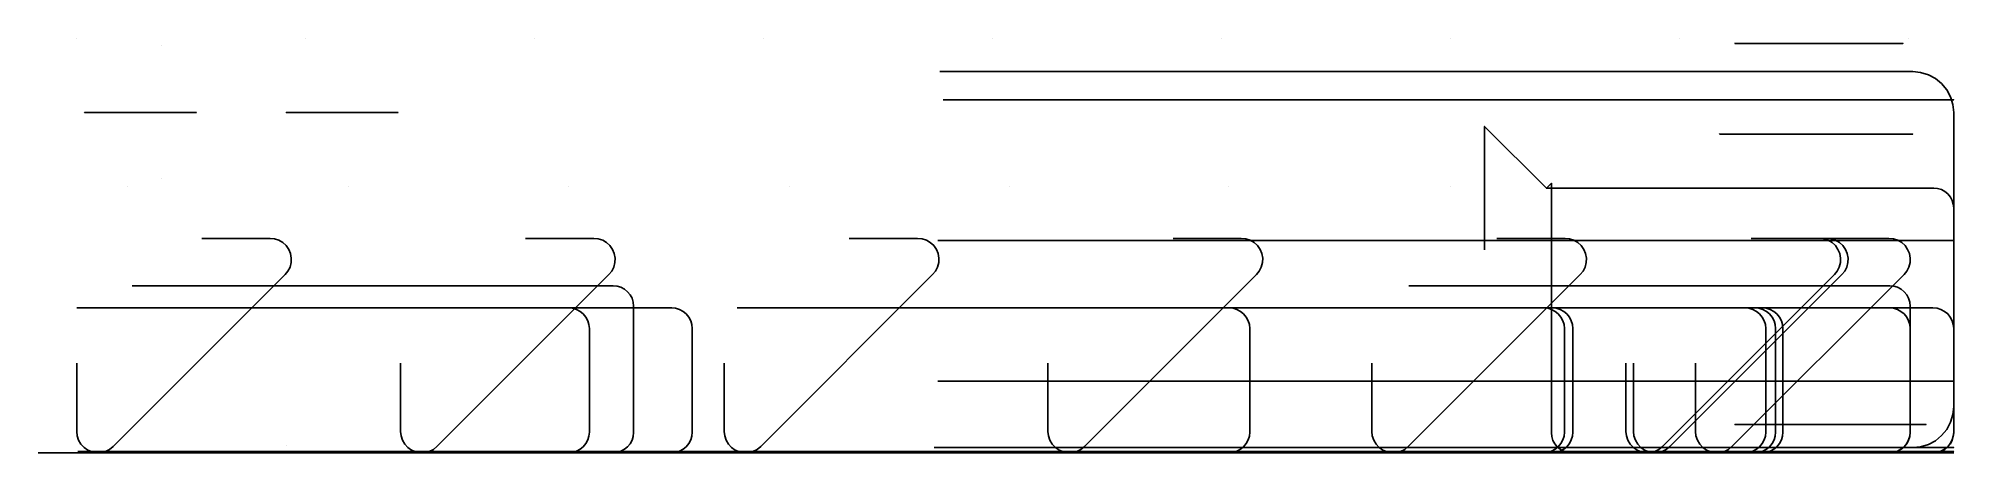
# Model space of a CAD drawing. Header units: metres. Extents: x 4 to 1500, y 34 to 358.
import ezdxf

# ---------------------------------------------------------------- set-up
doc = ezdxf.new("R2010")
doc.units = ezdxf.units.M
for name, color, linetype in [('RBAR-T10-F', 2, 'Continuous'), ('RBAR-T16-G', 4, 'Continuous'), ('RBAR-T16-H', 4, 'Continuous'), ('RBAR-T16-H1', 4, 'Continuous'), ('RBAR-T16-H2', 4, 'Continuous'), ('RBAR-T16-H3', 4, 'Continuous'), ('RBAR-T16-J', 4, 'Continuous'), ('RBAR-T16-J1', 4, 'Continuous'), ('RBAR-T16-J2', 4, 'Continuous'), ('RBAR-T16-J3', 4, 'Continuous'), ('RBAR-T16-J4', 4, 'Continuous'), ('RBAR-T16-J5', 4, 'Continuous'), ('RBAR-T20-I', 5, 'Continuous'), ('RBAR-T20-K', 5, 'Continuous'), ('RBAR-T8-A', 1, 'Continuous'), ('RBAR-T8-A1', 1, 'Continuous'), ('RBAR-T8-A2', 1, 'Continuous'), ('RBAR-T8-A3', 1, 'Continuous'), ('RBAR-T8-A4', 1, 'Continuous'), ('RBAR-T8-B', 1, 'Continuous'), ('RBAR-T8-B1', 1, 'Continuous'), ('RBAR-T8-B2', 1, 'Continuous'), ('RBAR-T8-C', 1, 'Continuous'), ('RBAR-T8-D', 1, 'Continuous'), ('RBAR-T8-E', 1, 'Continuous')]:
    doc.layers.add(name, color=color, linetype=linetype)

msp = doc.modelspace()

# ---------------------------------------------------------------- linework, layer by layer
at = {"layer": 'RBAR-T10-F'}
for points in [[(35, 35, 282.3), (791.2, 35, 282.3), (795.2, 35, 281.9), (798.9, 35, 280.8), (802.4, 35, 278.9), (805.5, 35, 276.4), (808, 35, 273.4), (809.8, 35, 269.9), (811, 35, 266.1), (811.4, 35, 262.2), (811.4, 35, 0)], [(723.6, 35, 1294.3), (1479.8, 35, 1294.3), (1483.8, 35, 1293.9), (1487.6, 35, 1292.8), (1491, 35, 1290.9), (1494.1, 35, 1288.4), (1496.6, 35, 1285.4), (1498.5, 35, 1281.9), (1499.6, 35, 1278.1), (1500, 35, 1274.2), (1500, 35, 1012)]]:
    msp.add_polyline3d(points, dxfattribs=at)
at = {"layer": 'RBAR-T16-G'}
for points in [[(100.3, 352, 38), (100.3, 352, 5038)], [(100.3, 248.2, 38), (100.3, 248.2, 5038)]]:
    msp.add_polyline3d(points, dxfattribs=at)
at = {"layer": 'RBAR-T16-H'}
for points in [[(703.6, 38, 4212.5), (1467.8, 38, 4212.5), (1474.1, 38, 4213.1), (1480.1, 38, 4214.9), (1485.7, 38, 4217.9), (1490.6, 38, 4221.9), (1494.6, 38, 4226.8), (1497.6, 38, 4232.4), (1499.4, 38, 4238.4), (1500, 38, 4244.7), (1500, 38, 4365.3), (1499.4, 38, 4371.6), (1497.6, 38, 4377.7), (1494.6, 38, 4383.2), (1490.6, 38, 4388.1), (1485.7, 38, 4392.1), (1480.1, 38, 4395.1), (1474.1, 38, 4396.9), (1467.8, 38, 4397.5), (703.6, 38, 4397.5)], [(703.6, 38, 104.1), (1467.8, 38, 104.1), (1474.1, 38, 104.7), (1480.1, 38, 106.5), (1485.7, 38, 109.5), (1490.6, 38, 113.5), (1494.6, 38, 118.4), (1497.6, 38, 123.9), (1499.4, 38, 130), (1500, 38, 136.2), (1500, 38, 256.9), (1499.4, 38, 263.2), (1497.6, 38, 269.2), (1494.6, 38, 274.8), (1490.6, 38, 279.7), (1485.7, 38, 283.7), (1480.1, 38, 286.6), (1474.1, 38, 288.5), (1467.8, 38, 289.1), (703.6, 38, 289.1)], [(703.6, 38, 104.1), (1467.8, 38, 104.1), (1474.1, 38, 104.7), (1480.1, 38, 106.5), (1485.7, 38, 109.5), (1490.6, 38, 113.5), (1494.6, 38, 118.4), (1497.6, 38, 123.9), (1499.4, 38, 130), (1500, 38, 136.2), (1500, 38, 256.9), (1499.4, 38, 263.2), (1497.6, 38, 269.2), (1494.6, 38, 274.8), (1490.6, 38, 279.7), (1485.7, 38, 283.7), (1480.1, 38, 286.6), (1474.1, 38, 288.5), (1467.8, 38, 289.1), (703.6, 38, 289.1)]]:
    msp.add_polyline3d(points, dxfattribs=at)
at = {"layer": 'RBAR-T16-H1'}
msp.add_polyline3d([(708.2, 38, 55.3), (1468, 38, 55.3), (1474.2, 38.6, 55.3), (1480.2, 40.4, 55.3), (1485.8, 43.4, 55.3), (1490.6, 47.4, 55.3), (1494.6, 52.2, 55.3), (1497.6, 57.8, 55.3), (1499.4, 63.8, 55.3), (1500, 70, 55.3), (1500, 299.9, 55.3), (1499.4, 306.2, 55.3), (1497.6, 312.2, 55.3), (1494.6, 317.7, 55.3), (1490.6, 322.6, 55.3), (1485.8, 326.5, 55.3), (1480.2, 329.5, 55.3), (1474.2, 331.3, 55.3), (1468, 331.9, 55.3), (708.2, 331.9, 55.3)], dxfattribs=at)
msp.add_polyline3d([(708.2, 38, 55.3), (1468, 38, 55.3), (1474.2, 38.6, 55.3), (1480.2, 40.4, 55.3), (1485.8, 43.4, 55.3), (1490.6, 47.4, 55.3), (1494.6, 52.2, 55.3), (1497.6, 57.8, 55.3), (1499.4, 63.8, 55.3), (1500, 70, 55.3), (1500, 299.9, 55.3), (1499.4, 306.2, 55.3), (1497.6, 312.2, 55.3), (1494.6, 317.7, 55.3), (1490.6, 322.6, 55.3), (1485.8, 326.5, 55.3), (1480.2, 329.5, 55.3), (1474.2, 331.3, 55.3), (1468, 331.9, 55.3), (708.2, 331.9, 55.3)], dxfattribs=at)
at = {"layer": 'RBAR-T16-H2'}
for points in [[(706.6, 200, 3821.2), (1467.9, 200, 3821.2), (1474.2, 200, 3821.9), (1480.2, 200, 3823.7), (1485.8, 200, 3826.7), (1490.6, 200, 3830.6), (1494.6, 200, 3835.5), (1497.6, 200, 3841), (1499.4, 200, 3847.1), (1500, 200, 3853.3), (1500, 200, 4855.1), (1499.4, 200, 4861.3), (1497.6, 200, 4867.3), (1494.6, 200, 4872.9), (1490.6, 200, 4877.7), (1485.8, 200, 4881.7), (1480.2, 200, 4884.7), (1474.2, 200, 4886.5), (1467.9, 200, 4887.1), (706.6, 200, 4887.1)], [(706.6, 90, 1273.8), (1467.9, 90, 1273.8), (1474.2, 90, 1274.4), (1480.2, 90, 1276.2), (1485.8, 90, 1279.2), (1490.6, 90, 1283.1), (1494.6, 90, 1288), (1497.6, 90, 1293.5), (1499.4, 90, 1299.6), (1500, 90, 1305.8), (1500, 90, 2307.6), (1499.4, 90, 2313.8), (1497.6, 90, 2319.8), (1494.6, 90, 2325.4), (1490.6, 90, 2330.2), (1485.8, 90, 2334.2), (1480.2, 90, 2337.2), (1474.2, 90, 2339), (1467.9, 90, 2339.6), (706.6, 90, 2339.6)]]:
    msp.add_polyline3d(points, dxfattribs=at)
at = {"layer": 'RBAR-T16-H3'}
for points in [[(710.8, 310, 1273.8), (1468.1, 310, 1273.8), (1474.3, 310, 1274.4), (1480.3, 310, 1276.2), (1485.8, 310, 1279.1), (1490.7, 310, 1283.1), (1494.6, 310, 1287.9), (1497.6, 310, 1293.4), (1499.4, 310, 1299.4), (1500, 310, 1305.6), (1500, 310, 2591), (1499.4, 310, 2597.3), (1497.6, 310, 2603.2), (1494.6, 310, 2608.8), (1490.7, 310, 2613.6), (1485.8, 310, 2617.6), (1480.3, 310, 2620.5), (1474.3, 310, 2622.3), (1468.1, 310, 2622.9), (710.8, 310, 2622.9)], [(710.8, 90, 3705.8), (1468.1, 90, 3705.8), (1474.3, 90, 3706.4), (1480.3, 90, 3708.3), (1485.8, 90, 3711.2), (1490.7, 90, 3715.2), (1494.6, 90, 3720), (1497.6, 90, 3725.5), (1499.4, 90, 3731.5), (1500, 90, 3737.7), (1500, 90, 5023.1), (1499.4, 90, 5029.3), (1497.6, 90, 5035.3), (1494.6, 90, 5040.8), (1490.7, 90, 5045.7), (1485.8, 90, 5049.6), (1480.3, 90, 5052.6), (1474.3, 90, 5054.4), (1468.1, 90, 5055), (710.8, 90, 5055)]]:
    msp.add_polyline3d(points, dxfattribs=at)
at = {"layer": 'RBAR-T16-J'}
msp.add_polyline3d([(1343, 200, 38), (1343, 200, 966.8), (1343.1, 200, 970.1), (1343.6, 200, 973.3), (1344.5, 200, 976.5), (1498.5, 200, 1465.1), (1499.3, 200, 1468.2), (1499.8, 200, 1471.5), (1500, 200, 1474.7), (1500, 200, 3985), (1499.8, 200, 3988.3), (1499.3, 200, 3991.5), (1498.5, 200, 3994.7), (1418.4, 200, 4248.6), (1417.6, 200, 4251.8), (1417.1, 200, 4255), (1417, 200, 4258.3), (1417, 200, 5001.4)], dxfattribs=at)
at = {"layer": 'RBAR-T16-J1'}
msp.add_polyline3d([(1343.1, 310, 38), (1343.1, 310, 965.9), (1343.3, 310, 969.2), (1343.8, 310, 972.4), (1344.6, 310, 975.6), (1498.5, 310, 1463.6), (1499.3, 310, 1466.8), (1499.8, 310, 1470), (1500, 310, 1473.3), (1500, 310, 3986.1), (1499.8, 310, 3989.3), (1499.3, 310, 3992.5), (1498.5, 310, 3995.7), (1418.5, 310, 4249.4), (1417.7, 310, 4252.6), (1417.2, 310, 4255.8), (1417, 310, 4259.1), (1417, 310, 5001.4)], dxfattribs=at)
at = {"layer": 'RBAR-T16-J2'}
msp.add_polyline3d([(1317, 283.1, 38), (1317, 283.1, 966.8), (1317.2, 283.1, 970.1), (1317.7, 283.1, 973.3), (1318.5, 283.1, 976.5), (1466.5, 283.1, 1445.9), (1467.3, 283.1, 1449.1), (1467.8, 283.1, 1452.3), (1468, 283.1, 1455.6), (1468, 283.1, 4006), (1467.8, 283.1, 4009.3), (1467.3, 283.1, 4012.5), (1466.5, 283.1, 4015.7), (1392.5, 283.1, 4250.5), (1391.6, 283.1, 4253.6), (1391.1, 283.1, 4256.9), (1391, 283.1, 4260.1), (1391, 283.1, 5003.2)], dxfattribs=at)
at = {"layer": 'RBAR-T16-J3'}
msp.add_polyline3d([(1329, 56, 38), (1329, 56, 966.8), (1329.2, 56, 970.1), (1329.7, 56, 973.3), (1330.5, 56, 976.5), (1477, 56, 1441.1), (1477.8, 56, 1444.3), (1478.3, 56, 1447.5), (1478.5, 56, 1450.8), (1478.5, 56, 4011.3), (1478.3, 56, 4014.5), (1477.8, 56, 4017.8), (1477, 56, 4020.9), (1404.5, 56, 4250.9), (1403.6, 56, 4254.1), (1403.1, 56, 4257.3), (1403, 56, 4260.6), (1403, 56, 5003.7)], dxfattribs=at)
at = {"layer": 'RBAR-T16-J4'}
msp.add_polyline3d([(1329, 354, 38), (1329, 354, 966.8), (1329.2, 354, 970.1), (1329.7, 354, 973.3), (1330.5, 354, 976.5), (1458.9, 354, 1383.7), (1459.7, 354, 1386.8), (1460.2, 354, 1390.1), (1460.4, 354, 1393.3), (1460.4, 354, 4069.3), (1460.2, 354, 4072.5), (1459.7, 354, 4075.8), (1458.9, 354, 4078.9), (1402.9, 354, 4256.3), (1402.1, 354, 4259.5), (1401.6, 354, 4262.7), (1401.5, 354, 4266), (1401.5, 354, 5009)], dxfattribs=at)
at = {"layer": 'RBAR-T16-J5'}
msp.add_polyline3d([(1334.6, 200, 38), (1334.6, 200, 926.7), (1334.8, 200, 929.9), (1335.3, 200, 933.2), (1336.1, 200, 936.3), (1476.5, 200, 1381.8), (1477.4, 200, 1385), (1477.9, 200, 1388.2), (1478, 200, 1391.5), (1478, 200, 4067.4), (1477.9, 200, 4070.7), (1477.4, 200, 4073.9), (1476.5, 200, 4077.1), (1420.6, 200, 4254.4), (1419.8, 200, 4257.6), (1419.3, 200, 4260.8), (1419.1, 200, 4264.1), (1419.1, 200, 5007.2)], dxfattribs=at)
at = {"layer": 'RBAR-T20-I'}
msp.add_polyline3d([(197.5, 40, 3070), (197.5, 40, 5095)], dxfattribs=at)
at = {"layer": 'RBAR-T20-K'}
for points in [[(127.5, 300, -991.9), (127.5, 300, 145.2), (127.1, 300, 152.3), (126, 300, 159.4), (124.2, 300, 166.3), (43.2, 300, 423.1), (41.4, 300, 430), (40.4, 300, 437.1), (40, 300, 444.2), (40, 300, 5095)], [(285, 300, -991.9), (285, 300, 145.2), (284.6, 300, 152.3), (283.5, 300, 159.4), (281.7, 300, 166.3), (200.7, 300, 423.1), (198.9, 300, 430), (197.9, 300, 437.1), (197.5, 300, 444.2), (197.5, 300, 5095)]]:
    msp.add_polyline3d(points, dxfattribs=at)
at = {"layer": 'RBAR-T8-A'}
for points in [[(34, 34, 0), (1134, 34, 0)], [(34, 34, 0), (1134, 34, 0)], [(70, 34, 0), (1170, 34, 0)], [(70, 34, 0), (1170, 34, 0)], [(70, 34, 0), (1170, 34, 0)]]:
    msp.add_polyline3d(points, dxfattribs=at)
at = {"layer": 'RBAR-T8-A1'}
for points in [[(34, 34, 0), (1434, 34, 0)], [(34, 34, 0), (1434, 34, 0)], [(34, 34, 0), (1434, 34, 0)], [(34, 34, 0), (1434, 34, 0)], [(34, 34, 0), (1434, 34, 0)], [(34, 34, 0), (1434, 34, 0)], [(34, 34, 0), (1434, 34, 0)], [(34, 34, 0), (1434, 34, 0)], [(34, 34, 0), (1434, 34, 0)], [(38, 34, 0), (1438, 34, 0)], [(38, 34, 0), (1438, 34, 0)], [(38, 34, 0), (1438, 34, 0)], [(38, 34, 0), (1438, 34, 0)], [(38, 34, 0), (1438, 34, 0)], [(38, 34, 0), (1438, 34, 0)], [(38, 34, 0), (1438, 34, 0)], [(38, 34, 0), (1438, 34, 0)], [(38, 34, 0), (1438, 34, 0)], [(70, 34, 0), (1470, 34, 0)], [(70, 34, 0), (1470, 34, 0)], [(70, 34, 0), (1470, 34, 0)], [(70, 34, 0), (1470, 34, 0)], [(70, 34, 0), (1470, 34, 0)], [(70, 34, 0), (1470, 34, 0)], [(70, 34, 0), (1470, 34, 0)], [(70, 34, 0), (1470, 34, 0)]]:
    msp.add_polyline3d(points, dxfattribs=at)
at = {"layer": 'RBAR-T8-A2'}
for points in [[(34, 34, 0), (1484, 34, 0)], [(34, 34, 0), (1484, 34, 0)], [(34, 34, 0), (1484, 34, 0)], [(34, 34, 0), (1484, 34, 0)], [(34, 34, 0), (1484, 34, 0)], [(34, 34, 0), (1484, 34, 0)], [(34, 34, 0), (1484, 34, 0)], [(34, 34, 0), (1484, 34, 0)], [(34, 34, 0), (1484, 34, 0)], [(34, 34, 0), (1484, 34, 0)], [(34, 34, 0), (1484, 34, 0)], [(34, 34, 0), (1484, 34, 0)], [(34, 34, 0), (1484, 34, 0)], [(34, 34, 0), (1484, 34, 0)], [(34, 34, 0), (1484, 34, 0)], [(34, 34, 0), (1484, 34, 0)], [(34, 34, 0), (1484, 34, 0)], [(34, 34, 0), (1484, 34, 0)], [(34, 34, 0), (1484, 34, 0)], [(34, 34, 0), (1484, 34, 0)], [(34, 34, 0), (1484, 34, 0)], [(34, 34, 0), (1484, 34, 0)], [(34, 34, 0), (1484, 34, 0)], [(34, 34, 0), (1484, 34, 0)], [(34, 34, 0), (1484, 34, 0)], [(38, 34, 0), (1488, 34, 0)], [(50, 34, 0), (1500, 34, 0)], [(50, 34, 0), (1500, 34, 0)], [(50, 34, 0), (1500, 34, 0)], [(50, 34, 0), (1500, 34, 0)]]:
    msp.add_polyline3d(points, dxfattribs=at)
at = {"layer": 'RBAR-T8-A3'}
for points in [[(34, 358, 34), (34, 358, 5034)], [(212.9, 358, 34), (212.9, 358, 5034)], [(391.7, 358, 34), (391.7, 358, 5034)], [(570.6, 358, 34), (570.6, 358, 5034)], [(749.5, 358, 34), (749.5, 358, 5034)], [(74, 242, 34), (74, 242, 5034)], [(246.2, 242, 34), (246.2, 242, 5034)], [(418.4, 242, 34), (418.4, 242, 5034)], [(590.6, 242, 34), (590.6, 242, 5034)]]:
    msp.add_polyline3d(points, dxfattribs=at)
at = {"layer": 'RBAR-T8-A4'}
for points in [[(928.4, 358, 34), (928.4, 358, 5084)], [(1107.2, 358, 34), (1107.2, 358, 5084)], [(1286.1, 358, 5), (1286.1, 358, 5055)], [(1465, 358, 5), (1465, 358, 5055)], [(762.8, 242, 34), (762.8, 242, 5084)], [(933.5, 242, 34), (933.5, 242, 5084)], [(1107.2, 242, 34), (1107.2, 242, 5084)]]:
    msp.add_polyline3d(points, dxfattribs=at)
at = {"layer": 'RBAR-T8-B'}
for points in [[(34, 34, 0), (418.2, 34, 0), (421.3, 34.3, 0), (424.4, 35.2, 0), (427.2, 36.7, 0), (429.6, 38.7, 0), (431.6, 41.2, 0), (433.1, 44, 0), (434.1, 47, 0), (434.4, 50.2, 0), (434.4, 131.1, 0), (434.1, 134.2, 0), (433.1, 137.2, 0), (431.6, 140, 0), (429.6, 142.5, 0), (427.2, 144.5, 0), (424.4, 146, 0), (421.3, 146.9, 0), (418.2, 147.2, 0), (34, 147.2, 0)], [(34, 34, 0), (418.2, 34, 0), (421.3, 34.3, 0), (424.4, 35.2, 0), (427.2, 36.7, 0), (429.6, 38.7, 0), (431.6, 41.2, 0), (433.1, 44, 0), (434.1, 47, 0), (434.4, 50.2, 0), (434.4, 131.1, 0), (434.1, 134.2, 0), (433.1, 137.2, 0), (431.6, 140, 0), (429.6, 142.5, 0), (427.2, 144.5, 0), (424.4, 146, 0), (421.3, 146.9, 0), (418.2, 147.2, 0), (34, 147.2, 0)], [(114.5, 34, 0), (498.7, 34, 0), (501.8, 34.3, 0), (504.8, 35.2, 0), (507.6, 36.7, 0), (510.1, 38.7, 0), (512.1, 41.2, 0), (513.6, 44, 0), (514.5, 47, 0), (514.8, 50.2, 0), (514.8, 131.1, 0), (514.5, 134.2, 0), (513.6, 137.2, 0), (512.1, 140, 0), (510.1, 142.5, 0), (507.6, 144.5, 0), (504.8, 146, 0), (501.8, 146.9, 0), (498.7, 147.2, 0), (114.5, 147.2, 0)], [(549.8, 34, 1290.8), (934, 34, 1290.8), (937.2, 34.3, 1290.8), (940.2, 35.2, 1290.8), (943, 36.7, 1290.8), (945.4, 38.7, 1290.8), (947.5, 41.2, 1290.8), (949, 44, 1290.8), (949.9, 47, 1290.8), (950.2, 50.2, 1290.8), (950.2, 131.1, 1290.8), (949.9, 134.2, 1290.8), (949, 137.2, 1290.8), (947.5, 140, 1290.8), (945.4, 142.5, 1290.8), (943, 144.5, 1290.8), (940.2, 146, 1290.8), (937.2, 146.9, 1290.8), (934, 147.2, 1290.8), (549.8, 147.2, 1290.8)], [(549.8, 34, 3804.2), (934, 34, 3804.2), (937.2, 34.3, 3804.2), (940.2, 35.2, 3804.2), (943, 36.7, 3804.2), (945.4, 38.7, 3804.2), (947.5, 41.2, 3804.2), (949, 44, 3804.2), (949.9, 47, 3804.2), (950.2, 50.2, 3804.2), (950.2, 131.1, 3804.2), (949.9, 134.2, 3804.2), (949, 137.2, 3804.2), (947.5, 140, 3804.2), (945.4, 142.5, 3804.2), (943, 144.5, 3804.2), (940.2, 146, 3804.2), (937.2, 146.9, 3804.2), (934, 147.2, 3804.2), (549.8, 147.2, 3804.2)], [(795.6, 34, 37.3), (1179.8, 34, 37.3), (1182.9, 34.3, 37.3), (1186, 35.2, 37.3), (1188.8, 36.7, 37.3), (1191.2, 38.7, 37.3), (1193.2, 41.2, 37.3), (1194.7, 44, 37.3), (1195.7, 47, 37.3), (1196, 50.2, 37.3), (1196, 131.1, 37.3), (1195.7, 134.2, 37.3), (1194.7, 137.2, 37.3), (1193.2, 140, 37.3), (1191.2, 142.5, 37.3), (1188.8, 144.5, 37.3), (1186, 146, 37.3), (1182.9, 146.9, 37.3), (1179.8, 147.2, 37.3), (795.6, 147.2, 37.3)], [(802.2, 34, 1180), (1186.4, 34, 1180), (1189.5, 34.3, 1180), (1192.6, 35.2, 1180), (1195.4, 36.7, 1180), (1197.8, 38.7, 1180), (1199.8, 41.2, 1180), (1201.3, 44, 1180), (1202.2, 47, 1180), (1202.6, 50.2, 1180), (1202.6, 131.1, 1180), (1202.2, 134.2, 1180), (1201.3, 137.2, 1180), (1199.8, 140, 1180), (1197.8, 142.5, 1180), (1195.4, 144.5, 1180), (1192.6, 146, 1180), (1189.5, 146.9, 1180), (1186.4, 147.2, 1180), (802.2, 147.2, 1180)], [(952.8, 34, 1180), (1337, 34, 1180), (1340.1, 34.3, 1180), (1343.2, 35.2, 1180), (1346, 36.7, 1180), (1348.4, 38.7, 1180), (1350.4, 41.2, 1180), (1351.9, 44, 1180), (1352.9, 47, 1180), (1353.2, 50.2, 1180), (1353.2, 131.1, 1180), (1352.9, 134.2, 1180), (1351.9, 137.2, 1180), (1350.4, 140, 1180), (1348.4, 142.5, 1180), (1346, 144.5, 1180), (1343.2, 146, 1180), (1340.1, 146.9, 1180), (1337, 147.2, 1180), (952.8, 147.2, 1180)], [(960.6, 34, 37.3), (1344.8, 34, 37.3), (1347.9, 34.3, 37.3), (1350.9, 35.2, 37.3), (1353.7, 36.7, 37.3), (1356.2, 38.7, 37.3), (1358.2, 41.2, 37.3), (1359.7, 44, 37.3), (1360.6, 47, 37.3), (1360.9, 50.2, 37.3), (1360.9, 131.1, 37.3), (1360.6, 134.2, 37.3), (1359.7, 137.2, 37.3), (1358.2, 140, 37.3), (1356.2, 142.5, 37.3), (1353.7, 144.5, 37.3), (1350.9, 146, 37.3), (1347.9, 146.9, 37.3), (1344.8, 147.2, 37.3), (960.6, 147.2, 37.3)], [(966.2, 34, 1180), (1350.4, 34, 1180), (1353.6, 34.3, 1180), (1356.6, 35.2, 1180), (1359.4, 36.7, 1180), (1361.9, 38.7, 1180), (1363.9, 41.2, 1180), (1365.4, 44, 1180), (1366.3, 47, 1180), (1366.6, 50.2, 1180), (1366.6, 131.1, 1180), (1366.3, 134.2, 1180), (1365.4, 137.2, 1180), (1363.9, 140, 1180), (1361.9, 142.5, 1180), (1359.4, 144.5, 1180), (1356.6, 146, 1180), (1353.6, 146.9, 1180), (1350.4, 147.2, 1180), (966.2, 147.2, 1180)], [(1065.6, 34, 590), (1449.8, 34, 590), (1453, 34.3, 590), (1456, 35.2, 590), (1458.8, 36.7, 590), (1461.3, 38.7, 590), (1463.3, 41.2, 590), (1464.8, 44, 590), (1465.7, 47, 590), (1466, 50.2, 590), (1466, 131.1, 590), (1465.7, 134.2, 590), (1464.8, 137.2, 590), (1463.3, 140, 590), (1461.3, 142.5, 590), (1458.8, 144.5, 590), (1456, 146, 590), (1453, 146.9, 590), (1449.8, 147.2, 590), (1065.6, 147.2, 590)], [(1065.6, 34, 960.7), (1449.8, 34, 960.7), (1453, 34.3, 960.7), (1456, 35.2, 960.7), (1458.8, 36.7, 960.7), (1461.3, 38.7, 960.7), (1463.3, 41.2, 960.7), (1464.8, 44, 960.7), (1465.7, 47, 960.7), (1466, 50.2, 960.7), (1466, 131.1, 960.7), (1465.7, 134.2, 960.7), (1464.8, 137.2, 960.7), (1463.3, 140, 960.7), (1461.3, 142.5, 960.7), (1458.8, 144.5, 960.7), (1456, 146, 960.7), (1453, 146.9, 960.7), (1449.8, 147.2, 960.7), (1065.6, 147.2, 960.7)], [(1099.6, 34, 37.3), (1483.8, 34, 37.3), (1487, 34.3, 37.3), (1490, 35.2, 37.3), (1492.8, 36.7, 37.3), (1495.3, 38.7, 37.3), (1497.3, 41.2, 37.3), (1498.8, 44, 37.3), (1499.7, 47, 37.3), (1500, 50.2, 37.3), (1500, 131.1, 37.3), (1499.7, 134.2, 37.3), (1498.8, 137.2, 37.3), (1497.3, 140, 37.3), (1495.3, 142.5, 37.3), (1492.8, 144.5, 37.3), (1490, 146, 37.3), (1487, 146.9, 37.3), (1483.8, 147.2, 37.3), (1099.6, 147.2, 37.3)], [(1099.6, 34, 4625), (1483.8, 34, 4625), (1487, 34.3, 4625), (1490, 35.2, 4625), (1492.8, 36.7, 4625), (1495.3, 38.7, 4625), (1497.3, 41.2, 4625), (1498.8, 44, 4625), (1499.7, 47, 4625), (1500, 50.2, 4625), (1500, 131.1, 4625), (1499.7, 134.2, 4625), (1498.8, 137.2, 4625), (1497.3, 140, 4625), (1495.3, 142.5, 4625), (1492.8, 144.5, 4625), (1490, 146, 4625), (1487, 146.9, 4625), (1483.8, 147.2, 4625), (1099.6, 147.2, 4625)]]:
    msp.add_polyline3d(points, dxfattribs=at)
at = {"layer": 'RBAR-T8-B1'}
for points in [[(77.3, 34, 0), (453.1, 34, 0), (456.2, 34.3, 0), (459.1, 35.2, 0), (461.9, 36.7, 0), (464.3, 38.6, 0), (466.2, 41, 0), (467.7, 43.8, 0), (468.6, 46.7, 0), (468.9, 49.8, 0), (468.9, 148.7, 0), (468.6, 151.8, 0), (467.7, 154.8, 0), (466.2, 157.5, 0), (464.3, 159.9, 0), (461.9, 161.9, 0), (459.1, 163.3, 0), (456.2, 164.2, 0), (453.1, 164.5, 0), (77.3, 164.5, 0)], [(77.3, 34, 0), (453.1, 34, 0), (456.2, 34.3, 0), (459.1, 35.2, 0), (461.9, 36.7, 0), (464.3, 38.6, 0), (466.2, 41, 0), (467.7, 43.8, 0), (468.6, 46.7, 0), (468.9, 49.8, 0), (468.9, 148.7, 0), (468.6, 151.8, 0), (467.7, 154.8, 0), (466.2, 157.5, 0), (464.3, 159.9, 0), (461.9, 161.9, 0), (459.1, 163.3, 0), (456.2, 164.2, 0), (453.1, 164.5, 0), (77.3, 164.5, 0)], [(77.3, 34, 0), (453.1, 34, 0), (456.2, 34.3, 0), (459.1, 35.2, 0), (461.9, 36.7, 0), (464.3, 38.6, 0), (466.2, 41, 0), (467.7, 43.8, 0), (468.6, 46.7, 0), (468.9, 49.8, 0), (468.9, 148.7, 0), (468.6, 151.8, 0), (467.7, 154.8, 0), (466.2, 157.5, 0), (464.3, 159.9, 0), (461.9, 161.9, 0), (459.1, 163.3, 0), (456.2, 164.2, 0), (453.1, 164.5, 0), (77.3, 164.5, 0)], [(77.3, 34, 0), (453.1, 34, 0), (456.2, 34.3, 0), (459.1, 35.2, 0), (461.9, 36.7, 0), (464.3, 38.6, 0), (466.2, 41, 0), (467.7, 43.8, 0), (468.6, 46.7, 0), (468.9, 49.8, 0), (468.9, 148.7, 0), (468.6, 151.8, 0), (467.7, 154.8, 0), (466.2, 157.5, 0), (464.3, 159.9, 0), (461.9, 161.9, 0), (459.1, 163.3, 0), (456.2, 164.2, 0), (453.1, 164.5, 0), (77.3, 164.5, 0)], [(77.3, 34, 0), (453.1, 34, 0), (456.2, 34.3, 0), (459.1, 35.2, 0), (461.9, 36.7, 0), (464.3, 38.6, 0), (466.2, 41, 0), (467.7, 43.8, 0), (468.6, 46.7, 0), (468.9, 49.8, 0), (468.9, 148.7, 0), (468.6, 151.8, 0), (467.7, 154.8, 0), (466.2, 157.5, 0), (464.3, 159.9, 0), (461.9, 161.9, 0), (459.1, 163.3, 0), (456.2, 164.2, 0), (453.1, 164.5, 0), (77.3, 164.5, 0)], [(77.3, 34, 0), (453.1, 34, 0), (456.2, 34.3, 0), (459.1, 35.2, 0), (461.9, 36.7, 0), (464.3, 38.6, 0), (466.2, 41, 0), (467.7, 43.8, 0), (468.6, 46.7, 0), (468.9, 49.8, 0), (468.9, 148.7, 0), (468.6, 151.8, 0), (467.7, 154.8, 0), (466.2, 157.5, 0), (464.3, 159.9, 0), (461.9, 161.9, 0), (459.1, 163.3, 0), (456.2, 164.2, 0), (453.1, 164.5, 0), (77.3, 164.5, 0)], [(77.3, 34, 0), (453.1, 34, 0), (456.2, 34.3, 0), (459.1, 35.2, 0), (461.9, 36.7, 0), (464.3, 38.6, 0), (466.2, 41, 0), (467.7, 43.8, 0), (468.6, 46.7, 0), (468.9, 49.8, 0), (468.9, 148.7, 0), (468.6, 151.8, 0), (467.7, 154.8, 0), (466.2, 157.5, 0), (464.3, 159.9, 0), (461.9, 161.9, 0), (459.1, 163.3, 0), (456.2, 164.2, 0), (453.1, 164.5, 0), (77.3, 164.5, 0)], [(77.3, 34, 0), (453.1, 34, 0), (456.2, 34.3, 0), (459.1, 35.2, 0), (461.9, 36.7, 0), (464.3, 38.6, 0), (466.2, 41, 0), (467.7, 43.8, 0), (468.6, 46.7, 0), (468.9, 49.8, 0), (468.9, 148.7, 0), (468.6, 151.8, 0), (467.7, 154.8, 0), (466.2, 157.5, 0), (464.3, 159.9, 0), (461.9, 161.9, 0), (459.1, 163.3, 0), (456.2, 164.2, 0), (453.1, 164.5, 0), (77.3, 164.5, 0)], [(77.3, 34, 0), (453.1, 34, 0), (456.2, 34.3, 0), (459.1, 35.2, 0), (461.9, 36.7, 0), (464.3, 38.6, 0), (466.2, 41, 0), (467.7, 43.8, 0), (468.6, 46.7, 0), (468.9, 49.8, 0), (468.9, 148.7, 0), (468.6, 151.8, 0), (467.7, 154.8, 0), (466.2, 157.5, 0), (464.3, 159.9, 0), (461.9, 161.9, 0), (459.1, 163.3, 0), (456.2, 164.2, 0), (453.1, 164.5, 0), (77.3, 164.5, 0)], [(77.3, 34, 0), (453.1, 34, 0), (456.2, 34.3, 0), (459.1, 35.2, 0), (461.9, 36.7, 0), (464.3, 38.6, 0), (466.2, 41, 0), (467.7, 43.8, 0), (468.6, 46.7, 0), (468.9, 49.8, 0), (468.9, 148.7, 0), (468.6, 151.8, 0), (467.7, 154.8, 0), (466.2, 157.5, 0), (464.3, 159.9, 0), (461.9, 161.9, 0), (459.1, 163.3, 0), (456.2, 164.2, 0), (453.1, 164.5, 0), (77.3, 164.5, 0)], [(77.3, 34, 0), (453.1, 34, 0), (456.2, 34.3, 0), (459.1, 35.2, 0), (461.9, 36.7, 0), (464.3, 38.6, 0), (466.2, 41, 0), (467.7, 43.8, 0), (468.6, 46.7, 0), (468.9, 49.8, 0), (468.9, 148.7, 0), (468.6, 151.8, 0), (467.7, 154.8, 0), (466.2, 157.5, 0), (464.3, 159.9, 0), (461.9, 161.9, 0), (459.1, 163.3, 0), (456.2, 164.2, 0), (453.1, 164.5, 0), (77.3, 164.5, 0)], [(77.3, 34, 0), (453.1, 34, 0), (456.2, 34.3, 0), (459.1, 35.2, 0), (461.9, 36.7, 0), (464.3, 38.6, 0), (466.2, 41, 0), (467.7, 43.8, 0), (468.6, 46.7, 0), (468.9, 49.8, 0), (468.9, 148.7, 0), (468.6, 151.8, 0), (467.7, 154.8, 0), (466.2, 157.5, 0), (464.3, 159.9, 0), (461.9, 161.9, 0), (459.1, 163.3, 0), (456.2, 164.2, 0), (453.1, 164.5, 0), (77.3, 164.5, 0)], [(77.3, 34, 0), (453.1, 34, 0), (456.2, 34.3, 0), (459.1, 35.2, 0), (461.9, 36.7, 0), (464.3, 38.6, 0), (466.2, 41, 0), (467.7, 43.8, 0), (468.6, 46.7, 0), (468.9, 49.8, 0), (468.9, 148.7, 0), (468.6, 151.8, 0), (467.7, 154.8, 0), (466.2, 157.5, 0), (464.3, 159.9, 0), (461.9, 161.9, 0), (459.1, 163.3, 0), (456.2, 164.2, 0), (453.1, 164.5, 0), (77.3, 164.5, 0)], [(77.3, 34, 0), (453.1, 34, 0), (456.2, 34.3, 0), (459.1, 35.2, 0), (461.9, 36.7, 0), (464.3, 38.6, 0), (466.2, 41, 0), (467.7, 43.8, 0), (468.6, 46.7, 0), (468.9, 49.8, 0), (468.9, 148.7, 0), (468.6, 151.8, 0), (467.7, 154.8, 0), (466.2, 157.5, 0), (464.3, 159.9, 0), (461.9, 161.9, 0), (459.1, 163.3, 0), (456.2, 164.2, 0), (453.1, 164.5, 0), (77.3, 164.5, 0)], [(77.3, 34, 0), (453.1, 34, 0), (456.2, 34.3, 0), (459.1, 35.2, 0), (461.9, 36.7, 0), (464.3, 38.6, 0), (466.2, 41, 0), (467.7, 43.8, 0), (468.6, 46.7, 0), (468.9, 49.8, 0), (468.9, 148.7, 0), (468.6, 151.8, 0), (467.7, 154.8, 0), (466.2, 157.5, 0), (464.3, 159.9, 0), (461.9, 161.9, 0), (459.1, 163.3, 0), (456.2, 164.2, 0), (453.1, 164.5, 0), (77.3, 164.5, 0)], [(77.3, 34, 0), (453.1, 34, 0), (456.2, 34.3, 0), (459.1, 35.2, 0), (461.9, 36.7, 0), (464.3, 38.6, 0), (466.2, 41, 0), (467.7, 43.8, 0), (468.6, 46.7, 0), (468.9, 49.8, 0), (468.9, 148.7, 0), (468.6, 151.8, 0), (467.7, 154.8, 0), (466.2, 157.5, 0), (464.3, 159.9, 0), (461.9, 161.9, 0), (459.1, 163.3, 0), (456.2, 164.2, 0), (453.1, 164.5, 0), (77.3, 164.5, 0)], [(77.3, 34, 0), (453.1, 34, 0), (456.2, 34.3, 0), (459.1, 35.2, 0), (461.9, 36.7, 0), (464.3, 38.6, 0), (466.2, 41, 0), (467.7, 43.8, 0), (468.6, 46.7, 0), (468.9, 49.8, 0), (468.9, 148.7, 0), (468.6, 151.8, 0), (467.7, 154.8, 0), (466.2, 157.5, 0), (464.3, 159.9, 0), (461.9, 161.9, 0), (459.1, 163.3, 0), (456.2, 164.2, 0), (453.1, 164.5, 0), (77.3, 164.5, 0)], [(77.3, 34, 0), (453.1, 34, 0), (456.2, 34.3, 0), (459.1, 35.2, 0), (461.9, 36.7, 0), (464.3, 38.6, 0), (466.2, 41, 0), (467.7, 43.8, 0), (468.6, 46.7, 0), (468.9, 49.8, 0), (468.9, 148.7, 0), (468.6, 151.8, 0), (467.7, 154.8, 0), (466.2, 157.5, 0), (464.3, 159.9, 0), (461.9, 161.9, 0), (459.1, 163.3, 0), (456.2, 164.2, 0), (453.1, 164.5, 0), (77.3, 164.5, 0)], [(77.3, 34, 0), (453.1, 34, 0), (456.2, 34.3, 0), (459.1, 35.2, 0), (461.9, 36.7, 0), (464.3, 38.6, 0), (466.2, 41, 0), (467.7, 43.8, 0), (468.6, 46.7, 0), (468.9, 49.8, 0), (468.9, 148.7, 0), (468.6, 151.8, 0), (467.7, 154.8, 0), (466.2, 157.5, 0), (464.3, 159.9, 0), (461.9, 161.9, 0), (459.1, 163.3, 0), (456.2, 164.2, 0), (453.1, 164.5, 0), (77.3, 164.5, 0)], [(77.3, 34, 0), (453.1, 34, 0), (456.2, 34.3, 0), (459.1, 35.2, 0), (461.9, 36.7, 0), (464.3, 38.6, 0), (466.2, 41, 0), (467.7, 43.8, 0), (468.6, 46.7, 0), (468.9, 49.8, 0), (468.9, 148.7, 0), (468.6, 151.8, 0), (467.7, 154.8, 0), (466.2, 157.5, 0), (464.3, 159.9, 0), (461.9, 161.9, 0), (459.1, 163.3, 0), (456.2, 164.2, 0), (453.1, 164.5, 0), (77.3, 164.5, 0)], [(77.3, 34, 0), (453.1, 34, 0), (456.2, 34.3, 0), (459.1, 35.2, 0), (461.9, 36.7, 0), (464.3, 38.6, 0), (466.2, 41, 0), (467.7, 43.8, 0), (468.6, 46.7, 0), (468.9, 49.8, 0), (468.9, 148.7, 0), (468.6, 151.8, 0), (467.7, 154.8, 0), (466.2, 157.5, 0), (464.3, 159.9, 0), (461.9, 161.9, 0), (459.1, 163.3, 0), (456.2, 164.2, 0), (453.1, 164.5, 0), (77.3, 164.5, 0)], [(77.3, 34, 0), (453.1, 34, 0), (456.2, 34.3, 0), (459.1, 35.2, 0), (461.9, 36.7, 0), (464.3, 38.6, 0), (466.2, 41, 0), (467.7, 43.8, 0), (468.6, 46.7, 0), (468.9, 49.8, 0), (468.9, 148.7, 0), (468.6, 151.8, 0), (467.7, 154.8, 0), (466.2, 157.5, 0), (464.3, 159.9, 0), (461.9, 161.9, 0), (459.1, 163.3, 0), (456.2, 164.2, 0), (453.1, 164.5, 0), (77.3, 164.5, 0)], [(77.3, 34, 0), (453.1, 34, 0), (456.2, 34.3, 0), (459.1, 35.2, 0), (461.9, 36.7, 0), (464.3, 38.6, 0), (466.2, 41, 0), (467.7, 43.8, 0), (468.6, 46.7, 0), (468.9, 49.8, 0), (468.9, 148.7, 0), (468.6, 151.8, 0), (467.7, 154.8, 0), (466.2, 157.5, 0), (464.3, 159.9, 0), (461.9, 161.9, 0), (459.1, 163.3, 0), (456.2, 164.2, 0), (453.1, 164.5, 0), (77.3, 164.5, 0)], [(77.3, 34, 0), (453.1, 34, 0), (456.2, 34.3, 0), (459.1, 35.2, 0), (461.9, 36.7, 0), (464.3, 38.6, 0), (466.2, 41, 0), (467.7, 43.8, 0), (468.6, 46.7, 0), (468.9, 49.8, 0), (468.9, 148.7, 0), (468.6, 151.8, 0), (467.7, 154.8, 0), (466.2, 157.5, 0), (464.3, 159.9, 0), (461.9, 161.9, 0), (459.1, 163.3, 0), (456.2, 164.2, 0), (453.1, 164.5, 0), (77.3, 164.5, 0)], [(77.3, 34, 0), (453.1, 34, 0), (456.2, 34.3, 0), (459.1, 35.2, 0), (461.9, 36.7, 0), (464.3, 38.6, 0), (466.2, 41, 0), (467.7, 43.8, 0), (468.6, 46.7, 0), (468.9, 49.8, 0), (468.9, 148.7, 0), (468.6, 151.8, 0), (467.7, 154.8, 0), (466.2, 157.5, 0), (464.3, 159.9, 0), (461.9, 161.9, 0), (459.1, 163.3, 0), (456.2, 164.2, 0), (453.1, 164.5, 0), (77.3, 164.5, 0)], [(77.3, 34, 0), (453.1, 34, 0), (456.2, 34.3, 0), (459.1, 35.2, 0), (461.9, 36.7, 0), (464.3, 38.6, 0), (466.2, 41, 0), (467.7, 43.8, 0), (468.6, 46.7, 0), (468.9, 49.8, 0), (468.9, 148.7, 0), (468.6, 151.8, 0), (467.7, 154.8, 0), (466.2, 157.5, 0), (464.3, 159.9, 0), (461.9, 161.9, 0), (459.1, 163.3, 0), (456.2, 164.2, 0), (453.1, 164.5, 0), (77.3, 164.5, 0)], [(77.3, 34, 0), (453.1, 34, 0), (456.2, 34.3, 0), (459.1, 35.2, 0), (461.9, 36.7, 0), (464.3, 38.6, 0), (466.2, 41, 0), (467.7, 43.8, 0), (468.6, 46.7, 0), (468.9, 49.8, 0), (468.9, 148.7, 0), (468.6, 151.8, 0), (467.7, 154.8, 0), (466.2, 157.5, 0), (464.3, 159.9, 0), (461.9, 161.9, 0), (459.1, 163.3, 0), (456.2, 164.2, 0), (453.1, 164.5, 0), (77.3, 164.5, 0)], [(77.3, 34, 0), (453.1, 34, 0), (456.2, 34.3, 0), (459.1, 35.2, 0), (461.9, 36.7, 0), (464.3, 38.6, 0), (466.2, 41, 0), (467.7, 43.8, 0), (468.6, 46.7, 0), (468.9, 49.8, 0), (468.9, 148.7, 0), (468.6, 151.8, 0), (467.7, 154.8, 0), (466.2, 157.5, 0), (464.3, 159.9, 0), (461.9, 161.9, 0), (459.1, 163.3, 0), (456.2, 164.2, 0), (453.1, 164.5, 0), (77.3, 164.5, 0)], [(1074.4, 34, 1084.2), (1450.2, 34, 1084.2), (1453.3, 34.3, 1084.2), (1456.2, 35.2, 1084.2), (1459, 36.7, 1084.2), (1461.4, 38.6, 1084.2), (1463.3, 41, 1084.2), (1464.8, 43.8, 1084.2), (1465.7, 46.7, 1084.2), (1466, 49.8, 1084.2), (1466, 148.7, 1084.2), (1465.7, 151.8, 1084.2), (1464.8, 154.8, 1084.2), (1463.3, 157.5, 1084.2), (1461.4, 159.9, 1084.2), (1459, 161.9, 1084.2), (1456.2, 163.3, 1084.2), (1453.3, 164.2, 1084.2), (1450.2, 164.5, 1084.2), (1074.4, 164.5, 1084.2)]]:
    msp.add_polyline3d(points, dxfattribs=at)
at = {"layer": 'RBAR-T8-B2'}
for points in [[(4, 34, 0), (428.4, 34, 0), (431.5, 34, 0.3), (434.6, 34, 1.2), (437.4, 34, 2.7), (439.8, 34, 4.7), (441.8, 34, 7.2), (443.3, 34, 10), (444.2, 34, 13), (444.6, 34, 16.2), (444.6, 34, 66.7), (444.2, 34, 69.8), (443.3, 34, 72.9), (441.8, 34, 75.7), (439.8, 34, 78.1), (437.4, 34, 80.1), (434.6, 34, 81.6), (431.5, 34, 82.5), (428.4, 34, 82.9), (4, 34, 82.9)], [(4, 34, 0), (428.4, 34, 0), (431.5, 34, 0.3), (434.6, 34, 1.2), (437.4, 34, 2.7), (439.8, 34, 4.7), (441.8, 34, 7.2), (443.3, 34, 10), (444.2, 34, 13), (444.6, 34, 16.2), (444.6, 34, 66.7), (444.2, 34, 69.8), (443.3, 34, 72.9), (441.8, 34, 75.7), (439.8, 34, 78.1), (437.4, 34, 80.1), (434.6, 34, 81.6), (431.5, 34, 82.5), (428.4, 34, 82.9), (4, 34, 82.9)], [(4, 34, 0), (428.4, 34, 0), (431.5, 34, 0.3), (434.6, 34, 1.2), (437.4, 34, 2.7), (439.8, 34, 4.7), (441.8, 34, 7.2), (443.3, 34, 10), (444.2, 34, 13), (444.6, 34, 16.2), (444.6, 34, 66.7), (444.2, 34, 69.8), (443.3, 34, 72.9), (441.8, 34, 75.7), (439.8, 34, 78.1), (437.4, 34, 80.1), (434.6, 34, 81.6), (431.5, 34, 82.5), (428.4, 34, 82.9), (4, 34, 82.9)], [(4, 34, 0), (428.4, 34, 0), (431.5, 34, 0.3), (434.6, 34, 1.2), (437.4, 34, 2.7), (439.8, 34, 4.7), (441.8, 34, 7.2), (443.3, 34, 10), (444.2, 34, 13), (444.6, 34, 16.2), (444.6, 34, 66.7), (444.2, 34, 69.8), (443.3, 34, 72.9), (441.8, 34, 75.7), (439.8, 34, 78.1), (437.4, 34, 80.1), (434.6, 34, 81.6), (431.5, 34, 82.5), (428.4, 34, 82.9), (4, 34, 82.9)], [(4, 34, 0), (428.4, 34, 0), (431.5, 34, 0.3), (434.6, 34, 1.2), (437.4, 34, 2.7), (439.8, 34, 4.7), (441.8, 34, 7.2), (443.3, 34, 10), (444.2, 34, 13), (444.6, 34, 16.2), (444.6, 34, 66.7), (444.2, 34, 69.8), (443.3, 34, 72.9), (441.8, 34, 75.7), (439.8, 34, 78.1), (437.4, 34, 80.1), (434.6, 34, 81.6), (431.5, 34, 82.5), (428.4, 34, 82.9), (4, 34, 82.9)], [(4, 34, 0), (428.4, 34, 0), (431.5, 34, 0.3), (434.6, 34, 1.2), (437.4, 34, 2.7), (439.8, 34, 4.7), (441.8, 34, 7.2), (443.3, 34, 10), (444.2, 34, 13), (444.6, 34, 16.2), (444.6, 34, 66.7), (444.2, 34, 69.8), (443.3, 34, 72.9), (441.8, 34, 75.7), (439.8, 34, 78.1), (437.4, 34, 80.1), (434.6, 34, 81.6), (431.5, 34, 82.5), (428.4, 34, 82.9), (4, 34, 82.9)], [(4, 34, 0), (428.4, 34, 0), (431.5, 34, 0.3), (434.6, 34, 1.2), (437.4, 34, 2.7), (439.8, 34, 4.7), (441.8, 34, 7.2), (443.3, 34, 10), (444.2, 34, 13), (444.6, 34, 16.2), (444.6, 34, 66.7), (444.2, 34, 69.8), (443.3, 34, 72.9), (441.8, 34, 75.7), (439.8, 34, 78.1), (437.4, 34, 80.1), (434.6, 34, 81.6), (431.5, 34, 82.5), (428.4, 34, 82.9), (4, 34, 82.9)], [(4, 34, 0), (428.4, 34, 0), (431.5, 34, 0.3), (434.6, 34, 1.2), (437.4, 34, 2.7), (439.8, 34, 4.7), (441.8, 34, 7.2), (443.3, 34, 10), (444.2, 34, 13), (444.6, 34, 16.2), (444.6, 34, 66.7), (444.2, 34, 69.8), (443.3, 34, 72.9), (441.8, 34, 75.7), (439.8, 34, 78.1), (437.4, 34, 80.1), (434.6, 34, 81.6), (431.5, 34, 82.5), (428.4, 34, 82.9), (4, 34, 82.9)], [(4, 34, 0), (428.4, 34, 0), (431.5, 34, 0.3), (434.6, 34, 1.2), (437.4, 34, 2.7), (439.8, 34, 4.7), (441.8, 34, 7.2), (443.3, 34, 10), (444.2, 34, 13), (444.6, 34, 16.2), (444.6, 34, 66.7), (444.2, 34, 69.8), (443.3, 34, 72.9), (441.8, 34, 75.7), (439.8, 34, 78.1), (437.4, 34, 80.1), (434.6, 34, 81.6), (431.5, 34, 82.5), (428.4, 34, 82.9), (4, 34, 82.9)], [(4, 34, 0), (428.4, 34, 0), (431.5, 34, 0.3), (434.6, 34, 1.2), (437.4, 34, 2.7), (439.8, 34, 4.7), (441.8, 34, 7.2), (443.3, 34, 10), (444.2, 34, 13), (444.6, 34, 16.2), (444.6, 34, 66.7), (444.2, 34, 69.8), (443.3, 34, 72.9), (441.8, 34, 75.7), (439.8, 34, 78.1), (437.4, 34, 80.1), (434.6, 34, 81.6), (431.5, 34, 82.5), (428.4, 34, 82.9), (4, 34, 82.9)], [(4, 34, 0), (428.4, 34, 0), (431.5, 34, 0.3), (434.6, 34, 1.2), (437.4, 34, 2.7), (439.8, 34, 4.7), (441.8, 34, 7.2), (443.3, 34, 10), (444.2, 34, 13), (444.6, 34, 16.2), (444.6, 34, 66.7), (444.2, 34, 69.8), (443.3, 34, 72.9), (441.8, 34, 75.7), (439.8, 34, 78.1), (437.4, 34, 80.1), (434.6, 34, 81.6), (431.5, 34, 82.5), (428.4, 34, 82.9), (4, 34, 82.9)], [(4, 34, 0), (428.4, 34, 0), (431.5, 34, 0.3), (434.6, 34, 1.2), (437.4, 34, 2.7), (439.8, 34, 4.7), (441.8, 34, 7.2), (443.3, 34, 10), (444.2, 34, 13), (444.6, 34, 16.2), (444.6, 34, 66.7), (444.2, 34, 69.8), (443.3, 34, 72.9), (441.8, 34, 75.7), (439.8, 34, 78.1), (437.4, 34, 80.1), (434.6, 34, 81.6), (431.5, 34, 82.5), (428.4, 34, 82.9), (4, 34, 82.9)], [(4, 34, 0), (428.4, 34, 0), (431.5, 34, 0.3), (434.6, 34, 1.2), (437.4, 34, 2.7), (439.8, 34, 4.7), (441.8, 34, 7.2), (443.3, 34, 10), (444.2, 34, 13), (444.6, 34, 16.2), (444.6, 34, 66.7), (444.2, 34, 69.8), (443.3, 34, 72.9), (441.8, 34, 75.7), (439.8, 34, 78.1), (437.4, 34, 80.1), (434.6, 34, 81.6), (431.5, 34, 82.5), (428.4, 34, 82.9), (4, 34, 82.9)], [(4, 34, 0), (428.4, 34, 0), (431.5, 34, 0.3), (434.6, 34, 1.2), (437.4, 34, 2.7), (439.8, 34, 4.7), (441.8, 34, 7.2), (443.3, 34, 10), (444.2, 34, 13), (444.6, 34, 16.2), (444.6, 34, 66.7), (444.2, 34, 69.8), (443.3, 34, 72.9), (441.8, 34, 75.7), (439.8, 34, 78.1), (437.4, 34, 80.1), (434.6, 34, 81.6), (431.5, 34, 82.5), (428.4, 34, 82.9), (4, 34, 82.9)], [(4, 34, 0), (428.4, 34, 0), (431.5, 34, 0.3), (434.6, 34, 1.2), (437.4, 34, 2.7), (439.8, 34, 4.7), (441.8, 34, 7.2), (443.3, 34, 10), (444.2, 34, 13), (444.6, 34, 16.2), (444.6, 34, 66.7), (444.2, 34, 69.8), (443.3, 34, 72.9), (441.8, 34, 75.7), (439.8, 34, 78.1), (437.4, 34, 80.1), (434.6, 34, 81.6), (431.5, 34, 82.5), (428.4, 34, 82.9), (4, 34, 82.9)], [(4, 34, 0), (428.4, 34, 0), (431.5, 34, 0.3), (434.6, 34, 1.2), (437.4, 34, 2.7), (439.8, 34, 4.7), (441.8, 34, 7.2), (443.3, 34, 10), (444.2, 34, 13), (444.6, 34, 16.2), (444.6, 34, 66.7), (444.2, 34, 69.8), (443.3, 34, 72.9), (441.8, 34, 75.7), (439.8, 34, 78.1), (437.4, 34, 80.1), (434.6, 34, 81.6), (431.5, 34, 82.5), (428.4, 34, 82.9), (4, 34, 82.9)], [(4, 34, 0), (428.4, 34, 0), (431.5, 34, 0.3), (434.6, 34, 1.2), (437.4, 34, 2.7), (439.8, 34, 4.7), (441.8, 34, 7.2), (443.3, 34, 10), (444.2, 34, 13), (444.6, 34, 16.2), (444.6, 34, 66.7), (444.2, 34, 69.8), (443.3, 34, 72.9), (441.8, 34, 75.7), (439.8, 34, 78.1), (437.4, 34, 80.1), (434.6, 34, 81.6), (431.5, 34, 82.5), (428.4, 34, 82.9), (4, 34, 82.9)], [(4, 34, 0), (428.4, 34, 0), (431.5, 34, 0.3), (434.6, 34, 1.2), (437.4, 34, 2.7), (439.8, 34, 4.7), (441.8, 34, 7.2), (443.3, 34, 10), (444.2, 34, 13), (444.6, 34, 16.2), (444.6, 34, 66.7), (444.2, 34, 69.8), (443.3, 34, 72.9), (441.8, 34, 75.7), (439.8, 34, 78.1), (437.4, 34, 80.1), (434.6, 34, 81.6), (431.5, 34, 82.5), (428.4, 34, 82.9), (4, 34, 82.9)], [(4, 34, 0), (428.4, 34, 0), (431.5, 34, 0.3), (434.6, 34, 1.2), (437.4, 34, 2.7), (439.8, 34, 4.7), (441.8, 34, 7.2), (443.3, 34, 10), (444.2, 34, 13), (444.6, 34, 16.2), (444.6, 34, 66.7), (444.2, 34, 69.8), (443.3, 34, 72.9), (441.8, 34, 75.7), (439.8, 34, 78.1), (437.4, 34, 80.1), (434.6, 34, 81.6), (431.5, 34, 82.5), (428.4, 34, 82.9), (4, 34, 82.9)], [(4, 34, 0), (428.4, 34, 0), (431.5, 34, 0.3), (434.6, 34, 1.2), (437.4, 34, 2.7), (439.8, 34, 4.7), (441.8, 34, 7.2), (443.3, 34, 10), (444.2, 34, 13), (444.6, 34, 16.2), (444.6, 34, 66.7), (444.2, 34, 69.8), (443.3, 34, 72.9), (441.8, 34, 75.7), (439.8, 34, 78.1), (437.4, 34, 80.1), (434.6, 34, 81.6), (431.5, 34, 82.5), (428.4, 34, 82.9), (4, 34, 82.9)], [(4, 34, 0), (428.4, 34, 0), (431.5, 34, 0.3), (434.6, 34, 1.2), (437.4, 34, 2.7), (439.8, 34, 4.7), (441.8, 34, 7.2), (443.3, 34, 10), (444.2, 34, 13), (444.6, 34, 16.2), (444.6, 34, 66.7), (444.2, 34, 69.8), (443.3, 34, 72.9), (441.8, 34, 75.7), (439.8, 34, 78.1), (437.4, 34, 80.1), (434.6, 34, 81.6), (431.5, 34, 82.5), (428.4, 34, 82.9), (4, 34, 82.9)], [(4, 34, 0), (428.4, 34, 0), (431.5, 34, 0.3), (434.6, 34, 1.2), (437.4, 34, 2.7), (439.8, 34, 4.7), (441.8, 34, 7.2), (443.3, 34, 10), (444.2, 34, 13), (444.6, 34, 16.2), (444.6, 34, 66.7), (444.2, 34, 69.8), (443.3, 34, 72.9), (441.8, 34, 75.7), (439.8, 34, 78.1), (437.4, 34, 80.1), (434.6, 34, 81.6), (431.5, 34, 82.5), (428.4, 34, 82.9), (4, 34, 82.9)], [(4, 34, 0), (428.4, 34, 0), (431.5, 34, 0.3), (434.6, 34, 1.2), (437.4, 34, 2.7), (439.8, 34, 4.7), (441.8, 34, 7.2), (443.3, 34, 10), (444.2, 34, 13), (444.6, 34, 16.2), (444.6, 34, 66.7), (444.2, 34, 69.8), (443.3, 34, 72.9), (441.8, 34, 75.7), (439.8, 34, 78.1), (437.4, 34, 80.1), (434.6, 34, 81.6), (431.5, 34, 82.5), (428.4, 34, 82.9), (4, 34, 82.9)], [(4, 34, 0), (428.4, 34, 0), (431.5, 34, 0.3), (434.6, 34, 1.2), (437.4, 34, 2.7), (439.8, 34, 4.7), (441.8, 34, 7.2), (443.3, 34, 10), (444.2, 34, 13), (444.6, 34, 16.2), (444.6, 34, 66.7), (444.2, 34, 69.8), (443.3, 34, 72.9), (441.8, 34, 75.7), (439.8, 34, 78.1), (437.4, 34, 80.1), (434.6, 34, 81.6), (431.5, 34, 82.5), (428.4, 34, 82.9), (4, 34, 82.9)], [(4, 34, 0), (428.4, 34, 0), (431.5, 34, 0.3), (434.6, 34, 1.2), (437.4, 34, 2.7), (439.8, 34, 4.7), (441.8, 34, 7.2), (443.3, 34, 10), (444.2, 34, 13), (444.6, 34, 16.2), (444.6, 34, 66.7), (444.2, 34, 69.8), (443.3, 34, 72.9), (441.8, 34, 75.7), (439.8, 34, 78.1), (437.4, 34, 80.1), (434.6, 34, 81.6), (431.5, 34, 82.5), (428.4, 34, 82.9), (4, 34, 82.9)], [(1025.4, 34, 1097.1), (1449.8, 34, 1097.1), (1453, 34, 1097.5), (1456, 34, 1098.4), (1458.8, 34, 1099.9), (1461.3, 34, 1101.9), (1463.3, 34, 1104.3), (1464.8, 34, 1107.1), (1465.7, 34, 1110.2), (1466, 34, 1113.3), (1466, 34, 1163.8), (1465.7, 34, 1167), (1464.8, 34, 1170), (1463.3, 34, 1172.8), (1461.3, 34, 1175.3), (1458.8, 34, 1177.3), (1456, 34, 1178.8), (1453, 34, 1179.7), (1449.8, 34, 1180), (1025.4, 34, 1180)]]:
    msp.add_polyline3d(points, dxfattribs=at)
at = {"layer": 'RBAR-T8-C'}
for points in [[(124.8, 34, 5095), (508.7, 34, 5095), (511.8, 34, 5094.7), (514.9, 34, 5093.8), (517.7, 34, 5092.3), (520.1, 34, 5090.3), (522.1, 34, 5087.8), (523.6, 34, 5085), (524.5, 34, 5082), (524.8, 34, 5078.8), (524.8, 34, 4513.1)], [(276.9, 34, 581.9), (660.8, 34, 581.9), (664, 34, 581.6), (667, 34, 580.7), (669.8, 34, 579.2), (672.3, 34, 577.2), (674.3, 34, 574.7), (675.8, 34, 571.9), (676.7, 34, 568.9), (677, 34, 565.7), (677, 34, 0)], [(286.3, 34, 5095), (670.2, 34, 5095), (673.4, 34, 5094.7), (676.4, 34, 5093.8), (679.2, 34, 5092.3), (681.7, 34, 5090.3), (683.7, 34, 5087.8), (685.2, 34, 5085), (686.1, 34, 5082), (686.4, 34, 5078.8), (686.4, 34, 4513.1)], [(559, 34, 619.3), (942.9, 34, 619.3), (946.1, 34, 618.9), (949.1, 34, 618), (951.9, 34, 616.5), (954.3, 34, 614.5), (956.3, 34, 612.1), (957.8, 34, 609.3), (958.8, 34, 606.2), (959.1, 34, 603.1), (959.1, 34, 37.3)], [(559, 34, 5095), (942.9, 34, 5095), (946.1, 34, 5094.7), (949.1, 34, 5093.8), (951.9, 34, 5092.3), (954.3, 34, 5090.3), (956.3, 34, 5087.8), (957.8, 34, 5085), (958.8, 34, 5082), (959.1, 34, 5078.8), (959.1, 34, 4513.1)], [(618.1, 34, 5095), (1002, 34, 5095), (1005.2, 34, 5094.7), (1008.2, 34, 5093.8), (1011, 34, 5092.3), (1013.5, 34, 5090.3), (1015.5, 34, 5087.8), (1017, 34, 5085), (1017.9, 34, 5082), (1018.2, 34, 5078.8), (1018.2, 34, 4513.1)], [(1065.9, 34, 612.4), (1449.8, 34, 612.4), (1453, 34, 612.1), (1456, 34, 611.2), (1458.8, 34, 609.7), (1461.3, 34, 607.7), (1463.3, 34, 605.2), (1464.8, 34, 602.4), (1465.7, 34, 599.4), (1466, 34, 596.2), (1466, 34, 30.5)]]:
    msp.add_polyline3d(points, dxfattribs=at)
at = {"layer": 'RBAR-T8-D'}
for points in [[(1181.9, 240.8, 850), (1484.4, 240.8, 850), (1487.4, 240.5, 850), (1490.4, 239.7, 850), (1493.1, 238.2, 850), (1495.4, 236.3, 850), (1497.4, 233.9, 850), (1498.8, 231.2, 850), (1499.7, 228.3, 850), (1500, 225.2, 850), (1500, 49.6, 850), (1499.7, 46.6, 850), (1498.8, 43.6, 850), (1497.4, 40.9, 850), (1495.4, 38.6, 850), (1493.1, 36.6, 850), (1490.4, 35.2, 850), (1487.4, 34.3, 850), (1484.4, 34, 850), (1201.4, 34, 850), (1198.4, 34.3, 850), (1195.5, 35.2, 850), (1192.8, 36.6, 850), (1190.4, 38.6, 850), (1188.5, 40.9, 850), (1187, 43.6, 850), (1186.1, 46.6, 850), (1185.8, 49.6, 850), (1185.8, 244.7, 850), (1181.9, 240.8, 850), (1133.6, 289.1, 850), (1133.6, 192.5, 850)], [(1181.9, 240.8, 985.5), (1484.4, 240.8, 985.5), (1487.4, 240.5, 985.5), (1490.4, 239.7, 985.5), (1493.1, 238.2, 985.5), (1495.4, 236.3, 985.5), (1497.4, 233.9, 985.5), (1498.8, 231.2, 985.5), (1499.7, 228.3, 985.5), (1500, 225.2, 985.5), (1500, 49.6, 985.5), (1499.7, 46.6, 985.5), (1498.8, 43.6, 985.5), (1497.4, 40.9, 985.5), (1495.4, 38.6, 985.5), (1493.1, 36.6, 985.5), (1490.4, 35.2, 985.5), (1487.4, 34.3, 985.5), (1484.4, 34, 985.5), (1201.4, 34, 985.5), (1198.4, 34.3, 985.5), (1195.5, 35.2, 985.5), (1192.8, 36.6, 985.5), (1190.4, 38.6, 985.5), (1188.5, 40.9, 985.5), (1187, 43.6, 985.5), (1186.1, 46.6, 985.5), (1185.8, 49.6, 985.5), (1185.8, 244.7, 985.5), (1181.9, 240.8, 985.5), (1133.6, 289.1, 985.5), (1133.6, 192.5, 985.5)], [(1181.9, 240.8, 993.9), (1484.4, 240.8, 993.9), (1487.4, 240.5, 993.9), (1490.4, 239.7, 993.9), (1493.1, 238.2, 993.9), (1495.4, 236.3, 993.9), (1497.4, 233.9, 993.9), (1498.8, 231.2, 993.9), (1499.7, 228.3, 993.9), (1500, 225.2, 993.9), (1500, 49.6, 993.9), (1499.7, 46.6, 993.9), (1498.8, 43.6, 993.9), (1497.4, 40.9, 993.9), (1495.4, 38.6, 993.9), (1493.1, 36.6, 993.9), (1490.4, 35.2, 993.9), (1487.4, 34.3, 993.9), (1484.4, 34, 993.9), (1201.4, 34, 993.9), (1198.4, 34.3, 993.9), (1195.5, 35.2, 993.9), (1192.8, 36.6, 993.9), (1190.4, 38.6, 993.9), (1188.5, 40.9, 993.9), (1187, 43.6, 993.9), (1186.1, 46.6, 993.9), (1185.8, 49.6, 993.9), (1185.8, 244.7, 993.9), (1181.9, 240.8, 993.9), (1133.6, 289.1, 993.9), (1133.6, 192.5, 993.9)], [(1181.9, 240.8, 1129.4), (1484.4, 240.8, 1129.4), (1487.4, 240.5, 1129.4), (1490.4, 239.7, 1129.4), (1493.1, 238.2, 1129.4), (1495.4, 236.3, 1129.4), (1497.4, 233.9, 1129.4), (1498.8, 231.2, 1129.4), (1499.7, 228.3, 1129.4), (1500, 225.2, 1129.4), (1500, 49.6, 1129.4), (1499.7, 46.6, 1129.4), (1498.8, 43.6, 1129.4), (1497.4, 40.9, 1129.4), (1495.4, 38.6, 1129.4), (1493.1, 36.6, 1129.4), (1490.4, 35.2, 1129.4), (1487.4, 34.3, 1129.4), (1484.4, 34, 1129.4), (1201.4, 34, 1129.4), (1198.4, 34.3, 1129.4), (1195.5, 35.2, 1129.4), (1192.8, 36.6, 1129.4), (1190.4, 38.6, 1129.4), (1188.5, 40.9, 1129.4), (1187, 43.6, 1129.4), (1186.1, 46.6, 1129.4), (1185.8, 49.6, 1129.4), (1185.8, 244.7, 1129.4), (1181.9, 240.8, 1129.4), (1133.6, 289.1, 1129.4), (1133.6, 192.5, 1129.4)], [(1181.9, 240.8, 1137.9), (1484.4, 240.8, 1137.9), (1487.4, 240.5, 1137.9), (1490.4, 239.7, 1137.9), (1493.1, 238.2, 1137.9), (1495.4, 236.3, 1137.9), (1497.4, 233.9, 1137.9), (1498.8, 231.2, 1137.9), (1499.7, 228.3, 1137.9), (1500, 225.2, 1137.9), (1500, 49.6, 1137.9), (1499.7, 46.6, 1137.9), (1498.8, 43.6, 1137.9), (1497.4, 40.9, 1137.9), (1495.4, 38.6, 1137.9), (1493.1, 36.6, 1137.9), (1490.4, 35.2, 1137.9), (1487.4, 34.3, 1137.9), (1484.4, 34, 1137.9), (1201.4, 34, 1137.9), (1198.4, 34.3, 1137.9), (1195.5, 35.2, 1137.9), (1192.8, 36.6, 1137.9), (1190.4, 38.6, 1137.9), (1188.5, 40.9, 1137.9), (1187, 43.6, 1137.9), (1186.1, 46.6, 1137.9), (1185.8, 49.6, 1137.9), (1185.8, 244.7, 1137.9), (1181.9, 240.8, 1137.9), (1133.6, 289.1, 1137.9), (1133.6, 192.5, 1137.9)], [(1181.9, 240.8, 1273.4), (1484.4, 240.8, 1273.4), (1487.4, 240.5, 1273.4), (1490.4, 239.7, 1273.4), (1493.1, 238.2, 1273.4), (1495.4, 236.3, 1273.4), (1497.4, 233.9, 1273.4), (1498.8, 231.2, 1273.4), (1499.7, 228.3, 1273.4), (1500, 225.2, 1273.4), (1500, 49.6, 1273.4), (1499.7, 46.6, 1273.4), (1498.8, 43.6, 1273.4), (1497.4, 40.9, 1273.4), (1495.4, 38.6, 1273.4), (1493.1, 36.6, 1273.4), (1490.4, 35.2, 1273.4), (1487.4, 34.3, 1273.4), (1484.4, 34, 1273.4), (1201.4, 34, 1273.4), (1198.4, 34.3, 1273.4), (1195.5, 35.2, 1273.4), (1192.8, 36.6, 1273.4), (1190.4, 38.6, 1273.4), (1188.5, 40.9, 1273.4), (1187, 43.6, 1273.4), (1186.1, 46.6, 1273.4), (1185.8, 49.6, 1273.4), (1185.8, 244.7, 1273.4), (1181.9, 240.8, 1273.4), (1133.6, 289.1, 1273.4), (1133.6, 192.5, 1273.4)], [(1181.9, 240.8, 1281.8), (1484.4, 240.8, 1281.8), (1487.4, 240.5, 1281.8), (1490.4, 239.7, 1281.8), (1493.1, 238.2, 1281.8), (1495.4, 236.3, 1281.8), (1497.4, 233.9, 1281.8), (1498.8, 231.2, 1281.8), (1499.7, 228.3, 1281.8), (1500, 225.2, 1281.8), (1500, 49.6, 1281.8), (1499.7, 46.6, 1281.8), (1498.8, 43.6, 1281.8), (1497.4, 40.9, 1281.8), (1495.4, 38.6, 1281.8), (1493.1, 36.6, 1281.8), (1490.4, 35.2, 1281.8), (1487.4, 34.3, 1281.8), (1484.4, 34, 1281.8), (1201.4, 34, 1281.8), (1198.4, 34.3, 1281.8), (1195.5, 35.2, 1281.8), (1192.8, 36.6, 1281.8), (1190.4, 38.6, 1281.8), (1188.5, 40.9, 1281.8), (1187, 43.6, 1281.8), (1186.1, 46.6, 1281.8), (1185.8, 49.6, 1281.8), (1185.8, 244.7, 1281.8), (1181.9, 240.8, 1281.8), (1133.6, 289.1, 1281.8), (1133.6, 192.5, 1281.8)], [(1181.9, 240.8, 1417.3), (1484.4, 240.8, 1417.3), (1487.4, 240.5, 1417.3), (1490.4, 239.7, 1417.3), (1493.1, 238.2, 1417.3), (1495.4, 236.3, 1417.3), (1497.4, 233.9, 1417.3), (1498.8, 231.2, 1417.3), (1499.7, 228.3, 1417.3), (1500, 225.2, 1417.3), (1500, 49.6, 1417.3), (1499.7, 46.6, 1417.3), (1498.8, 43.6, 1417.3), (1497.4, 40.9, 1417.3), (1495.4, 38.6, 1417.3), (1493.1, 36.6, 1417.3), (1490.4, 35.2, 1417.3), (1487.4, 34.3, 1417.3), (1484.4, 34, 1417.3), (1201.4, 34, 1417.3), (1198.4, 34.3, 1417.3), (1195.5, 35.2, 1417.3), (1192.8, 36.6, 1417.3), (1190.4, 38.6, 1417.3), (1188.5, 40.9, 1417.3), (1187, 43.6, 1417.3), (1186.1, 46.6, 1417.3), (1185.8, 49.6, 1417.3), (1185.8, 244.7, 1417.3), (1181.9, 240.8, 1417.3), (1133.6, 289.1, 1417.3), (1133.6, 192.5, 1417.3)], [(1181.9, 240.8, 1561.3), (1484.4, 240.8, 1561.3), (1487.4, 240.5, 1561.3), (1490.4, 239.7, 1561.3), (1493.1, 238.2, 1561.3), (1495.4, 236.3, 1561.3), (1497.4, 233.9, 1561.3), (1498.8, 231.2, 1561.3), (1499.7, 228.3, 1561.3), (1500, 225.2, 1561.3), (1500, 49.6, 1561.3), (1499.7, 46.6, 1561.3), (1498.8, 43.6, 1561.3), (1497.4, 40.9, 1561.3), (1495.4, 38.6, 1561.3), (1493.1, 36.6, 1561.3), (1490.4, 35.2, 1561.3), (1487.4, 34.3, 1561.3), (1484.4, 34, 1561.3), (1201.4, 34, 1561.3), (1198.4, 34.3, 1561.3), (1195.5, 35.2, 1561.3), (1192.8, 36.6, 1561.3), (1190.4, 38.6, 1561.3), (1188.5, 40.9, 1561.3), (1187, 43.6, 1561.3), (1186.1, 46.6, 1561.3), (1185.8, 49.6, 1561.3), (1185.8, 244.7, 1561.3), (1181.9, 240.8, 1561.3), (1133.6, 289.1, 1561.3), (1133.6, 192.5, 1561.3)], [(1181.9, 240.8, 1569.7), (1484.4, 240.8, 1569.7), (1487.4, 240.5, 1569.7), (1490.4, 239.7, 1569.7), (1493.1, 238.2, 1569.7), (1495.4, 236.3, 1569.7), (1497.4, 233.9, 1569.7), (1498.8, 231.2, 1569.7), (1499.7, 228.3, 1569.7), (1500, 225.2, 1569.7), (1500, 49.6, 1569.7), (1499.7, 46.6, 1569.7), (1498.8, 43.6, 1569.7), (1497.4, 40.9, 1569.7), (1495.4, 38.6, 1569.7), (1493.1, 36.6, 1569.7), (1490.4, 35.2, 1569.7), (1487.4, 34.3, 1569.7), (1484.4, 34, 1569.7), (1201.4, 34, 1569.7), (1198.4, 34.3, 1569.7), (1195.5, 35.2, 1569.7), (1192.8, 36.6, 1569.7), (1190.4, 38.6, 1569.7), (1188.5, 40.9, 1569.7), (1187, 43.6, 1569.7), (1186.1, 46.6, 1569.7), (1185.8, 49.6, 1569.7), (1185.8, 244.7, 1569.7), (1181.9, 240.8, 1569.7), (1133.6, 289.1, 1569.7), (1133.6, 192.5, 1569.7)], [(1181.9, 240.8, 1705.2), (1484.4, 240.8, 1705.2), (1487.4, 240.5, 1705.2), (1490.4, 239.7, 1705.2), (1493.1, 238.2, 1705.2), (1495.4, 236.3, 1705.2), (1497.4, 233.9, 1705.2), (1498.8, 231.2, 1705.2), (1499.7, 228.3, 1705.2), (1500, 225.2, 1705.2), (1500, 49.6, 1705.2), (1499.7, 46.6, 1705.2), (1498.8, 43.6, 1705.2), (1497.4, 40.9, 1705.2), (1495.4, 38.6, 1705.2), (1493.1, 36.6, 1705.2), (1490.4, 35.2, 1705.2), (1487.4, 34.3, 1705.2), (1484.4, 34, 1705.2), (1201.4, 34, 1705.2), (1198.4, 34.3, 1705.2), (1195.5, 35.2, 1705.2), (1192.8, 36.6, 1705.2), (1190.4, 38.6, 1705.2), (1188.5, 40.9, 1705.2), (1187, 43.6, 1705.2), (1186.1, 46.6, 1705.2), (1185.8, 49.6, 1705.2), (1185.8, 244.7, 1705.2), (1181.9, 240.8, 1705.2), (1133.6, 289.1, 1705.2), (1133.6, 192.5, 1705.2)], [(1181.9, 240.8, 1713.7), (1484.4, 240.8, 1713.7), (1487.4, 240.5, 1713.7), (1490.4, 239.7, 1713.7), (1493.1, 238.2, 1713.7), (1495.4, 236.3, 1713.7), (1497.4, 233.9, 1713.7), (1498.8, 231.2, 1713.7), (1499.7, 228.3, 1713.7), (1500, 225.2, 1713.7), (1500, 49.6, 1713.7), (1499.7, 46.6, 1713.7), (1498.8, 43.6, 1713.7), (1497.4, 40.9, 1713.7), (1495.4, 38.6, 1713.7), (1493.1, 36.6, 1713.7), (1490.4, 35.2, 1713.7), (1487.4, 34.3, 1713.7), (1484.4, 34, 1713.7), (1201.4, 34, 1713.7), (1198.4, 34.3, 1713.7), (1195.5, 35.2, 1713.7), (1192.8, 36.6, 1713.7), (1190.4, 38.6, 1713.7), (1188.5, 40.9, 1713.7), (1187, 43.6, 1713.7), (1186.1, 46.6, 1713.7), (1185.8, 49.6, 1713.7), (1185.8, 244.7, 1713.7), (1181.9, 240.8, 1713.7), (1133.6, 289.1, 1713.7), (1133.6, 192.5, 1713.7)], [(1181.9, 240.8, 1849.2), (1484.4, 240.8, 1849.2), (1487.4, 240.5, 1849.2), (1490.4, 239.7, 1849.2), (1493.1, 238.2, 1849.2), (1495.4, 236.3, 1849.2), (1497.4, 233.9, 1849.2), (1498.8, 231.2, 1849.2), (1499.7, 228.3, 1849.2), (1500, 225.2, 1849.2), (1500, 49.6, 1849.2), (1499.7, 46.6, 1849.2), (1498.8, 43.6, 1849.2), (1497.4, 40.9, 1849.2), (1495.4, 38.6, 1849.2), (1493.1, 36.6, 1849.2), (1490.4, 35.2, 1849.2), (1487.4, 34.3, 1849.2), (1484.4, 34, 1849.2), (1201.4, 34, 1849.2), (1198.4, 34.3, 1849.2), (1195.5, 35.2, 1849.2), (1192.8, 36.6, 1849.2), (1190.4, 38.6, 1849.2), (1188.5, 40.9, 1849.2), (1187, 43.6, 1849.2), (1186.1, 46.6, 1849.2), (1185.8, 49.6, 1849.2), (1185.8, 244.7, 1849.2), (1181.9, 240.8, 1849.2), (1133.6, 289.1, 1849.2), (1133.6, 192.5, 1849.2)], [(1181.9, 240.8, 1857.6), (1484.4, 240.8, 1857.6), (1487.4, 240.5, 1857.6), (1490.4, 239.7, 1857.6), (1493.1, 238.2, 1857.6), (1495.4, 236.3, 1857.6), (1497.4, 233.9, 1857.6), (1498.8, 231.2, 1857.6), (1499.7, 228.3, 1857.6), (1500, 225.2, 1857.6), (1500, 49.6, 1857.6), (1499.7, 46.6, 1857.6), (1498.8, 43.6, 1857.6), (1497.4, 40.9, 1857.6), (1495.4, 38.6, 1857.6), (1493.1, 36.6, 1857.6), (1490.4, 35.2, 1857.6), (1487.4, 34.3, 1857.6), (1484.4, 34, 1857.6), (1201.4, 34, 1857.6), (1198.4, 34.3, 1857.6), (1195.5, 35.2, 1857.6), (1192.8, 36.6, 1857.6), (1190.4, 38.6, 1857.6), (1188.5, 40.9, 1857.6), (1187, 43.6, 1857.6), (1186.1, 46.6, 1857.6), (1185.8, 49.6, 1857.6), (1185.8, 244.7, 1857.6), (1181.9, 240.8, 1857.6), (1133.6, 289.1, 1857.6), (1133.6, 192.5, 1857.6)], [(1181.9, 240.8, 1993.1), (1484.4, 240.8, 1993.1), (1487.4, 240.5, 1993.1), (1490.4, 239.7, 1993.1), (1493.1, 238.2, 1993.1), (1495.4, 236.3, 1993.1), (1497.4, 233.9, 1993.1), (1498.8, 231.2, 1993.1), (1499.7, 228.3, 1993.1), (1500, 225.2, 1993.1), (1500, 49.6, 1993.1), (1499.7, 46.6, 1993.1), (1498.8, 43.6, 1993.1), (1497.4, 40.9, 1993.1), (1495.4, 38.6, 1993.1), (1493.1, 36.6, 1993.1), (1490.4, 35.2, 1993.1), (1487.4, 34.3, 1993.1), (1484.4, 34, 1993.1), (1201.4, 34, 1993.1), (1198.4, 34.3, 1993.1), (1195.5, 35.2, 1993.1), (1192.8, 36.6, 1993.1), (1190.4, 38.6, 1993.1), (1188.5, 40.9, 1993.1), (1187, 43.6, 1993.1), (1186.1, 46.6, 1993.1), (1185.8, 49.6, 1993.1), (1185.8, 244.7, 1993.1), (1181.9, 240.8, 1993.1), (1133.6, 289.1, 1993.1), (1133.6, 192.5, 1993.1)], [(1181.9, 240.8, 2001.6), (1484.4, 240.8, 2001.6), (1487.4, 240.5, 2001.6), (1490.4, 239.7, 2001.6), (1493.1, 238.2, 2001.6), (1495.4, 236.3, 2001.6), (1497.4, 233.9, 2001.6), (1498.8, 231.2, 2001.6), (1499.7, 228.3, 2001.6), (1500, 225.2, 2001.6), (1500, 49.6, 2001.6), (1499.7, 46.6, 2001.6), (1498.8, 43.6, 2001.6), (1497.4, 40.9, 2001.6), (1495.4, 38.6, 2001.6), (1493.1, 36.6, 2001.6), (1490.4, 35.2, 2001.6), (1487.4, 34.3, 2001.6), (1484.4, 34, 2001.6), (1201.4, 34, 2001.6), (1198.4, 34.3, 2001.6), (1195.5, 35.2, 2001.6), (1192.8, 36.6, 2001.6), (1190.4, 38.6, 2001.6), (1188.5, 40.9, 2001.6), (1187, 43.6, 2001.6), (1186.1, 46.6, 2001.6), (1185.8, 49.6, 2001.6), (1185.8, 244.7, 2001.6), (1181.9, 240.8, 2001.6), (1133.6, 289.1, 2001.6), (1133.6, 192.5, 2001.6)], [(1181.9, 240.8, 2137.1), (1484.4, 240.8, 2137.1), (1487.4, 240.5, 2137.1), (1490.4, 239.7, 2137.1), (1493.1, 238.2, 2137.1), (1495.4, 236.3, 2137.1), (1497.4, 233.9, 2137.1), (1498.8, 231.2, 2137.1), (1499.7, 228.3, 2137.1), (1500, 225.2, 2137.1), (1500, 49.6, 2137.1), (1499.7, 46.6, 2137.1), (1498.8, 43.6, 2137.1), (1497.4, 40.9, 2137.1), (1495.4, 38.6, 2137.1), (1493.1, 36.6, 2137.1), (1490.4, 35.2, 2137.1), (1487.4, 34.3, 2137.1), (1484.4, 34, 2137.1), (1201.4, 34, 2137.1), (1198.4, 34.3, 2137.1), (1195.5, 35.2, 2137.1), (1192.8, 36.6, 2137.1), (1190.4, 38.6, 2137.1), (1188.5, 40.9, 2137.1), (1187, 43.6, 2137.1), (1186.1, 46.6, 2137.1), (1185.8, 49.6, 2137.1), (1185.8, 244.7, 2137.1), (1181.9, 240.8, 2137.1), (1133.6, 289.1, 2137.1), (1133.6, 192.5, 2137.1)], [(1181.9, 240.8, 2145.5), (1484.4, 240.8, 2145.5), (1487.4, 240.5, 2145.5), (1490.4, 239.7, 2145.5), (1493.1, 238.2, 2145.5), (1495.4, 236.3, 2145.5), (1497.4, 233.9, 2145.5), (1498.8, 231.2, 2145.5), (1499.7, 228.3, 2145.5), (1500, 225.2, 2145.5), (1500, 49.6, 2145.5), (1499.7, 46.6, 2145.5), (1498.8, 43.6, 2145.5), (1497.4, 40.9, 2145.5), (1495.4, 38.6, 2145.5), (1493.1, 36.6, 2145.5), (1490.4, 35.2, 2145.5), (1487.4, 34.3, 2145.5), (1484.4, 34, 2145.5), (1201.4, 34, 2145.5), (1198.4, 34.3, 2145.5), (1195.5, 35.2, 2145.5), (1192.8, 36.6, 2145.5), (1190.4, 38.6, 2145.5), (1188.5, 40.9, 2145.5), (1187, 43.6, 2145.5), (1186.1, 46.6, 2145.5), (1185.8, 49.6, 2145.5), (1185.8, 244.7, 2145.5), (1181.9, 240.8, 2145.5), (1133.6, 289.1, 2145.5), (1133.6, 192.5, 2145.5)], [(1181.9, 240.8, 2281), (1484.4, 240.8, 2281), (1487.4, 240.5, 2281), (1490.4, 239.7, 2281), (1493.1, 238.2, 2281), (1495.4, 236.3, 2281), (1497.4, 233.9, 2281), (1498.8, 231.2, 2281), (1499.7, 228.3, 2281), (1500, 225.2, 2281), (1500, 49.6, 2281), (1499.7, 46.6, 2281), (1498.8, 43.6, 2281), (1497.4, 40.9, 2281), (1495.4, 38.6, 2281), (1493.1, 36.6, 2281), (1490.4, 35.2, 2281), (1487.4, 34.3, 2281), (1484.4, 34, 2281), (1201.4, 34, 2281), (1198.4, 34.3, 2281), (1195.5, 35.2, 2281), (1192.8, 36.6, 2281), (1190.4, 38.6, 2281), (1188.5, 40.9, 2281), (1187, 43.6, 2281), (1186.1, 46.6, 2281), (1185.8, 49.6, 2281), (1185.8, 244.7, 2281), (1181.9, 240.8, 2281), (1133.6, 289.1, 2281), (1133.6, 192.5, 2281)], [(1181.9, 240.8, 2289.5), (1484.4, 240.8, 2289.5), (1487.4, 240.5, 2289.5), (1490.4, 239.7, 2289.5), (1493.1, 238.2, 2289.5), (1495.4, 236.3, 2289.5), (1497.4, 233.9, 2289.5), (1498.8, 231.2, 2289.5), (1499.7, 228.3, 2289.5), (1500, 225.2, 2289.5), (1500, 49.6, 2289.5), (1499.7, 46.6, 2289.5), (1498.8, 43.6, 2289.5), (1497.4, 40.9, 2289.5), (1495.4, 38.6, 2289.5), (1493.1, 36.6, 2289.5), (1490.4, 35.2, 2289.5), (1487.4, 34.3, 2289.5), (1484.4, 34, 2289.5), (1201.4, 34, 2289.5), (1198.4, 34.3, 2289.5), (1195.5, 35.2, 2289.5), (1192.8, 36.6, 2289.5), (1190.4, 38.6, 2289.5), (1188.5, 40.9, 2289.5), (1187, 43.6, 2289.5), (1186.1, 46.6, 2289.5), (1185.8, 49.6, 2289.5), (1185.8, 244.7, 2289.5), (1181.9, 240.8, 2289.5), (1133.6, 289.1, 2289.5), (1133.6, 192.5, 2289.5)], [(1181.9, 240.8, 2425), (1484.4, 240.8, 2425), (1487.4, 240.5, 2425), (1490.4, 239.7, 2425), (1493.1, 238.2, 2425), (1495.4, 236.3, 2425), (1497.4, 233.9, 2425), (1498.8, 231.2, 2425), (1499.7, 228.3, 2425), (1500, 225.2, 2425), (1500, 49.6, 2425), (1499.7, 46.6, 2425), (1498.8, 43.6, 2425), (1497.4, 40.9, 2425), (1495.4, 38.6, 2425), (1493.1, 36.6, 2425), (1490.4, 35.2, 2425), (1487.4, 34.3, 2425), (1484.4, 34, 2425), (1201.4, 34, 2425), (1198.4, 34.3, 2425), (1195.5, 35.2, 2425), (1192.8, 36.6, 2425), (1190.4, 38.6, 2425), (1188.5, 40.9, 2425), (1187, 43.6, 2425), (1186.1, 46.6, 2425), (1185.8, 49.6, 2425), (1185.8, 244.7, 2425), (1181.9, 240.8, 2425), (1133.6, 289.1, 2425), (1133.6, 192.5, 2425)], [(1181.9, 240.8, 2433.4), (1484.4, 240.8, 2433.4), (1487.4, 240.5, 2433.4), (1490.4, 239.7, 2433.4), (1493.1, 238.2, 2433.4), (1495.4, 236.3, 2433.4), (1497.4, 233.9, 2433.4), (1498.8, 231.2, 2433.4), (1499.7, 228.3, 2433.4), (1500, 225.2, 2433.4), (1500, 49.6, 2433.4), (1499.7, 46.6, 2433.4), (1498.8, 43.6, 2433.4), (1497.4, 40.9, 2433.4), (1495.4, 38.6, 2433.4), (1493.1, 36.6, 2433.4), (1490.4, 35.2, 2433.4), (1487.4, 34.3, 2433.4), (1484.4, 34, 2433.4), (1201.4, 34, 2433.4), (1198.4, 34.3, 2433.4), (1195.5, 35.2, 2433.4), (1192.8, 36.6, 2433.4), (1190.4, 38.6, 2433.4), (1188.5, 40.9, 2433.4), (1187, 43.6, 2433.4), (1186.1, 46.6, 2433.4), (1185.8, 49.6, 2433.4), (1185.8, 244.7, 2433.4), (1181.9, 240.8, 2433.4), (1133.6, 289.1, 2433.4), (1133.6, 192.5, 2433.4)], [(1181.9, 240.8, 2569), (1484.4, 240.8, 2569), (1487.4, 240.5, 2569), (1490.4, 239.7, 2569), (1493.1, 238.2, 2569), (1495.4, 236.3, 2569), (1497.4, 233.9, 2569), (1498.8, 231.2, 2569), (1499.7, 228.3, 2569), (1500, 225.2, 2569), (1500, 49.6, 2569), (1499.7, 46.6, 2569), (1498.8, 43.6, 2569), (1497.4, 40.9, 2569), (1495.4, 38.6, 2569), (1493.1, 36.6, 2569), (1490.4, 35.2, 2569), (1487.4, 34.3, 2569), (1484.4, 34, 2569), (1201.4, 34, 2569), (1198.4, 34.3, 2569), (1195.5, 35.2, 2569), (1192.8, 36.6, 2569), (1190.4, 38.6, 2569), (1188.5, 40.9, 2569), (1187, 43.6, 2569), (1186.1, 46.6, 2569), (1185.8, 49.6, 2569), (1185.8, 244.7, 2569), (1181.9, 240.8, 2569), (1133.6, 289.1, 2569), (1133.6, 192.5, 2569)], [(1181.9, 240.8, 2577.4), (1484.4, 240.8, 2577.4), (1487.4, 240.5, 2577.4), (1490.4, 239.7, 2577.4), (1493.1, 238.2, 2577.4), (1495.4, 236.3, 2577.4), (1497.4, 233.9, 2577.4), (1498.8, 231.2, 2577.4), (1499.7, 228.3, 2577.4), (1500, 225.2, 2577.4), (1500, 49.6, 2577.4), (1499.7, 46.6, 2577.4), (1498.8, 43.6, 2577.4), (1497.4, 40.9, 2577.4), (1495.4, 38.6, 2577.4), (1493.1, 36.6, 2577.4), (1490.4, 35.2, 2577.4), (1487.4, 34.3, 2577.4), (1484.4, 34, 2577.4), (1201.4, 34, 2577.4), (1198.4, 34.3, 2577.4), (1195.5, 35.2, 2577.4), (1192.8, 36.6, 2577.4), (1190.4, 38.6, 2577.4), (1188.5, 40.9, 2577.4), (1187, 43.6, 2577.4), (1186.1, 46.6, 2577.4), (1185.8, 49.6, 2577.4), (1185.8, 244.7, 2577.4), (1181.9, 240.8, 2577.4), (1133.6, 289.1, 2577.4), (1133.6, 192.5, 2577.4)], [(1181.9, 240.8, 2712.9), (1484.4, 240.8, 2712.9), (1487.4, 240.5, 2712.9), (1490.4, 239.7, 2712.9), (1493.1, 238.2, 2712.9), (1495.4, 236.3, 2712.9), (1497.4, 233.9, 2712.9), (1498.8, 231.2, 2712.9), (1499.7, 228.3, 2712.9), (1500, 225.2, 2712.9), (1500, 49.6, 2712.9), (1499.7, 46.6, 2712.9), (1498.8, 43.6, 2712.9), (1497.4, 40.9, 2712.9), (1495.4, 38.6, 2712.9), (1493.1, 36.6, 2712.9), (1490.4, 35.2, 2712.9), (1487.4, 34.3, 2712.9), (1484.4, 34, 2712.9), (1201.4, 34, 2712.9), (1198.4, 34.3, 2712.9), (1195.5, 35.2, 2712.9), (1192.8, 36.6, 2712.9), (1190.4, 38.6, 2712.9), (1188.5, 40.9, 2712.9), (1187, 43.6, 2712.9), (1186.1, 46.6, 2712.9), (1185.8, 49.6, 2712.9), (1185.8, 244.7, 2712.9), (1181.9, 240.8, 2712.9), (1133.6, 289.1, 2712.9), (1133.6, 192.5, 2712.9)], [(1181.9, 240.8, 2721.3), (1484.4, 240.8, 2721.3), (1487.4, 240.5, 2721.3), (1490.4, 239.7, 2721.3), (1493.1, 238.2, 2721.3), (1495.4, 236.3, 2721.3), (1497.4, 233.9, 2721.3), (1498.8, 231.2, 2721.3), (1499.7, 228.3, 2721.3), (1500, 225.2, 2721.3), (1500, 49.6, 2721.3), (1499.7, 46.6, 2721.3), (1498.8, 43.6, 2721.3), (1497.4, 40.9, 2721.3), (1495.4, 38.6, 2721.3), (1493.1, 36.6, 2721.3), (1490.4, 35.2, 2721.3), (1487.4, 34.3, 2721.3), (1484.4, 34, 2721.3), (1201.4, 34, 2721.3), (1198.4, 34.3, 2721.3), (1195.5, 35.2, 2721.3), (1192.8, 36.6, 2721.3), (1190.4, 38.6, 2721.3), (1188.5, 40.9, 2721.3), (1187, 43.6, 2721.3), (1186.1, 46.6, 2721.3), (1185.8, 49.6, 2721.3), (1185.8, 244.7, 2721.3), (1181.9, 240.8, 2721.3), (1133.6, 289.1, 2721.3), (1133.6, 192.5, 2721.3)], [(1181.9, 240.8, 2856.9), (1484.4, 240.8, 2856.9), (1487.4, 240.5, 2856.9), (1490.4, 239.7, 2856.9), (1493.1, 238.2, 2856.9), (1495.4, 236.3, 2856.9), (1497.4, 233.9, 2856.9), (1498.8, 231.2, 2856.9), (1499.7, 228.3, 2856.9), (1500, 225.2, 2856.9), (1500, 49.6, 2856.9), (1499.7, 46.6, 2856.9), (1498.8, 43.6, 2856.9), (1497.4, 40.9, 2856.9), (1495.4, 38.6, 2856.9), (1493.1, 36.6, 2856.9), (1490.4, 35.2, 2856.9), (1487.4, 34.3, 2856.9), (1484.4, 34, 2856.9), (1201.4, 34, 2856.9), (1198.4, 34.3, 2856.9), (1195.5, 35.2, 2856.9), (1192.8, 36.6, 2856.9), (1190.4, 38.6, 2856.9), (1188.5, 40.9, 2856.9), (1187, 43.6, 2856.9), (1186.1, 46.6, 2856.9), (1185.8, 49.6, 2856.9), (1185.8, 244.7, 2856.9), (1181.9, 240.8, 2856.9), (1133.6, 289.1, 2856.9), (1133.6, 192.5, 2856.9)], [(1181.9, 240.8, 2865.3), (1484.4, 240.8, 2865.3), (1487.4, 240.5, 2865.3), (1490.4, 239.7, 2865.3), (1493.1, 238.2, 2865.3), (1495.4, 236.3, 2865.3), (1497.4, 233.9, 2865.3), (1498.8, 231.2, 2865.3), (1499.7, 228.3, 2865.3), (1500, 225.2, 2865.3), (1500, 49.6, 2865.3), (1499.7, 46.6, 2865.3), (1498.8, 43.6, 2865.3), (1497.4, 40.9, 2865.3), (1495.4, 38.6, 2865.3), (1493.1, 36.6, 2865.3), (1490.4, 35.2, 2865.3), (1487.4, 34.3, 2865.3), (1484.4, 34, 2865.3), (1201.4, 34, 2865.3), (1198.4, 34.3, 2865.3), (1195.5, 35.2, 2865.3), (1192.8, 36.6, 2865.3), (1190.4, 38.6, 2865.3), (1188.5, 40.9, 2865.3), (1187, 43.6, 2865.3), (1186.1, 46.6, 2865.3), (1185.8, 49.6, 2865.3), (1185.8, 244.7, 2865.3), (1181.9, 240.8, 2865.3), (1133.6, 289.1, 2865.3), (1133.6, 192.5, 2865.3)], [(1181.9, 240.8, 3000.8), (1484.4, 240.8, 3000.8), (1487.4, 240.5, 3000.8), (1490.4, 239.7, 3000.8), (1493.1, 238.2, 3000.8), (1495.4, 236.3, 3000.8), (1497.4, 233.9, 3000.8), (1498.8, 231.2, 3000.8), (1499.7, 228.3, 3000.8), (1500, 225.2, 3000.8), (1500, 49.6, 3000.8), (1499.7, 46.6, 3000.8), (1498.8, 43.6, 3000.8), (1497.4, 40.9, 3000.8), (1495.4, 38.6, 3000.8), (1493.1, 36.6, 3000.8), (1490.4, 35.2, 3000.8), (1487.4, 34.3, 3000.8), (1484.4, 34, 3000.8), (1201.4, 34, 3000.8), (1198.4, 34.3, 3000.8), (1195.5, 35.2, 3000.8), (1192.8, 36.6, 3000.8), (1190.4, 38.6, 3000.8), (1188.5, 40.9, 3000.8), (1187, 43.6, 3000.8), (1186.1, 46.6, 3000.8), (1185.8, 49.6, 3000.8), (1185.8, 244.7, 3000.8), (1181.9, 240.8, 3000.8), (1133.6, 289.1, 3000.8), (1133.6, 192.5, 3000.8)], [(1181.9, 240.8, 3009.2), (1484.4, 240.8, 3009.2), (1487.4, 240.5, 3009.2), (1490.4, 239.7, 3009.2), (1493.1, 238.2, 3009.2), (1495.4, 236.3, 3009.2), (1497.4, 233.9, 3009.2), (1498.8, 231.2, 3009.2), (1499.7, 228.3, 3009.2), (1500, 225.2, 3009.2), (1500, 49.6, 3009.2), (1499.7, 46.6, 3009.2), (1498.8, 43.6, 3009.2), (1497.4, 40.9, 3009.2), (1495.4, 38.6, 3009.2), (1493.1, 36.6, 3009.2), (1490.4, 35.2, 3009.2), (1487.4, 34.3, 3009.2), (1484.4, 34, 3009.2), (1201.4, 34, 3009.2), (1198.4, 34.3, 3009.2), (1195.5, 35.2, 3009.2), (1192.8, 36.6, 3009.2), (1190.4, 38.6, 3009.2), (1188.5, 40.9, 3009.2), (1187, 43.6, 3009.2), (1186.1, 46.6, 3009.2), (1185.8, 49.6, 3009.2), (1185.8, 244.7, 3009.2), (1181.9, 240.8, 3009.2), (1133.6, 289.1, 3009.2), (1133.6, 192.5, 3009.2)], [(1181.9, 240.8, 3144.8), (1484.4, 240.8, 3144.8), (1487.4, 240.5, 3144.8), (1490.4, 239.7, 3144.8), (1493.1, 238.2, 3144.8), (1495.4, 236.3, 3144.8), (1497.4, 233.9, 3144.8), (1498.8, 231.2, 3144.8), (1499.7, 228.3, 3144.8), (1500, 225.2, 3144.8), (1500, 49.6, 3144.8), (1499.7, 46.6, 3144.8), (1498.8, 43.6, 3144.8), (1497.4, 40.9, 3144.8), (1495.4, 38.6, 3144.8), (1493.1, 36.6, 3144.8), (1490.4, 35.2, 3144.8), (1487.4, 34.3, 3144.8), (1484.4, 34, 3144.8), (1201.4, 34, 3144.8), (1198.4, 34.3, 3144.8), (1195.5, 35.2, 3144.8), (1192.8, 36.6, 3144.8), (1190.4, 38.6, 3144.8), (1188.5, 40.9, 3144.8), (1187, 43.6, 3144.8), (1186.1, 46.6, 3144.8), (1185.8, 49.6, 3144.8), (1185.8, 244.7, 3144.8), (1181.9, 240.8, 3144.8), (1133.6, 289.1, 3144.8), (1133.6, 192.5, 3144.8)], [(1181.9, 240.8, 3153.2), (1484.4, 240.8, 3153.2), (1487.4, 240.5, 3153.2), (1490.4, 239.7, 3153.2), (1493.1, 238.2, 3153.2), (1495.4, 236.3, 3153.2), (1497.4, 233.9, 3153.2), (1498.8, 231.2, 3153.2), (1499.7, 228.3, 3153.2), (1500, 225.2, 3153.2), (1500, 49.6, 3153.2), (1499.7, 46.6, 3153.2), (1498.8, 43.6, 3153.2), (1497.4, 40.9, 3153.2), (1495.4, 38.6, 3153.2), (1493.1, 36.6, 3153.2), (1490.4, 35.2, 3153.2), (1487.4, 34.3, 3153.2), (1484.4, 34, 3153.2), (1201.4, 34, 3153.2), (1198.4, 34.3, 3153.2), (1195.5, 35.2, 3153.2), (1192.8, 36.6, 3153.2), (1190.4, 38.6, 3153.2), (1188.5, 40.9, 3153.2), (1187, 43.6, 3153.2), (1186.1, 46.6, 3153.2), (1185.8, 49.6, 3153.2), (1185.8, 244.7, 3153.2), (1181.9, 240.8, 3153.2), (1133.6, 289.1, 3153.2), (1133.6, 192.5, 3153.2)], [(1181.9, 240.8, 3288.7), (1484.4, 240.8, 3288.7), (1487.4, 240.5, 3288.7), (1490.4, 239.7, 3288.7), (1493.1, 238.2, 3288.7), (1495.4, 236.3, 3288.7), (1497.4, 233.9, 3288.7), (1498.8, 231.2, 3288.7), (1499.7, 228.3, 3288.7), (1500, 225.2, 3288.7), (1500, 49.6, 3288.7), (1499.7, 46.6, 3288.7), (1498.8, 43.6, 3288.7), (1497.4, 40.9, 3288.7), (1495.4, 38.6, 3288.7), (1493.1, 36.6, 3288.7), (1490.4, 35.2, 3288.7), (1487.4, 34.3, 3288.7), (1484.4, 34, 3288.7), (1201.4, 34, 3288.7), (1198.4, 34.3, 3288.7), (1195.5, 35.2, 3288.7), (1192.8, 36.6, 3288.7), (1190.4, 38.6, 3288.7), (1188.5, 40.9, 3288.7), (1187, 43.6, 3288.7), (1186.1, 46.6, 3288.7), (1185.8, 49.6, 3288.7), (1185.8, 244.7, 3288.7), (1181.9, 240.8, 3288.7), (1133.6, 289.1, 3288.7), (1133.6, 192.5, 3288.7)], [(1181.9, 240.8, 3297.1), (1484.4, 240.8, 3297.1), (1487.4, 240.5, 3297.1), (1490.4, 239.7, 3297.1), (1493.1, 238.2, 3297.1), (1495.4, 236.3, 3297.1), (1497.4, 233.9, 3297.1), (1498.8, 231.2, 3297.1), (1499.7, 228.3, 3297.1), (1500, 225.2, 3297.1), (1500, 49.6, 3297.1), (1499.7, 46.6, 3297.1), (1498.8, 43.6, 3297.1), (1497.4, 40.9, 3297.1), (1495.4, 38.6, 3297.1), (1493.1, 36.6, 3297.1), (1490.4, 35.2, 3297.1), (1487.4, 34.3, 3297.1), (1484.4, 34, 3297.1), (1201.4, 34, 3297.1), (1198.4, 34.3, 3297.1), (1195.5, 35.2, 3297.1), (1192.8, 36.6, 3297.1), (1190.4, 38.6, 3297.1), (1188.5, 40.9, 3297.1), (1187, 43.6, 3297.1), (1186.1, 46.6, 3297.1), (1185.8, 49.6, 3297.1), (1185.8, 244.7, 3297.1), (1181.9, 240.8, 3297.1), (1133.6, 289.1, 3297.1), (1133.6, 192.5, 3297.1)], [(1181.9, 240.8, 3432.7), (1484.4, 240.8, 3432.7), (1487.4, 240.5, 3432.7), (1490.4, 239.7, 3432.7), (1493.1, 238.2, 3432.7), (1495.4, 236.3, 3432.7), (1497.4, 233.9, 3432.7), (1498.8, 231.2, 3432.7), (1499.7, 228.3, 3432.7), (1500, 225.2, 3432.7), (1500, 49.6, 3432.7), (1499.7, 46.6, 3432.7), (1498.8, 43.6, 3432.7), (1497.4, 40.9, 3432.7), (1495.4, 38.6, 3432.7), (1493.1, 36.6, 3432.7), (1490.4, 35.2, 3432.7), (1487.4, 34.3, 3432.7), (1484.4, 34, 3432.7), (1201.4, 34, 3432.7), (1198.4, 34.3, 3432.7), (1195.5, 35.2, 3432.7), (1192.8, 36.6, 3432.7), (1190.4, 38.6, 3432.7), (1188.5, 40.9, 3432.7), (1187, 43.6, 3432.7), (1186.1, 46.6, 3432.7), (1185.8, 49.6, 3432.7), (1185.8, 244.7, 3432.7), (1181.9, 240.8, 3432.7), (1133.6, 289.1, 3432.7), (1133.6, 192.5, 3432.7)], [(1181.9, 240.8, 3441.1), (1484.4, 240.8, 3441.1), (1487.4, 240.5, 3441.1), (1490.4, 239.7, 3441.1), (1493.1, 238.2, 3441.1), (1495.4, 236.3, 3441.1), (1497.4, 233.9, 3441.1), (1498.8, 231.2, 3441.1), (1499.7, 228.3, 3441.1), (1500, 225.2, 3441.1), (1500, 49.6, 3441.1), (1499.7, 46.6, 3441.1), (1498.8, 43.6, 3441.1), (1497.4, 40.9, 3441.1), (1495.4, 38.6, 3441.1), (1493.1, 36.6, 3441.1), (1490.4, 35.2, 3441.1), (1487.4, 34.3, 3441.1), (1484.4, 34, 3441.1), (1201.4, 34, 3441.1), (1198.4, 34.3, 3441.1), (1195.5, 35.2, 3441.1), (1192.8, 36.6, 3441.1), (1190.4, 38.6, 3441.1), (1188.5, 40.9, 3441.1), (1187, 43.6, 3441.1), (1186.1, 46.6, 3441.1), (1185.8, 49.6, 3441.1), (1185.8, 244.7, 3441.1), (1181.9, 240.8, 3441.1), (1133.6, 289.1, 3441.1), (1133.6, 192.5, 3441.1)], [(1181.9, 240.8, 3576.6), (1484.4, 240.8, 3576.6), (1487.4, 240.5, 3576.6), (1490.4, 239.7, 3576.6), (1493.1, 238.2, 3576.6), (1495.4, 236.3, 3576.6), (1497.4, 233.9, 3576.6), (1498.8, 231.2, 3576.6), (1499.7, 228.3, 3576.6), (1500, 225.2, 3576.6), (1500, 49.6, 3576.6), (1499.7, 46.6, 3576.6), (1498.8, 43.6, 3576.6), (1497.4, 40.9, 3576.6), (1495.4, 38.6, 3576.6), (1493.1, 36.6, 3576.6), (1490.4, 35.2, 3576.6), (1487.4, 34.3, 3576.6), (1484.4, 34, 3576.6), (1201.4, 34, 3576.6), (1198.4, 34.3, 3576.6), (1195.5, 35.2, 3576.6), (1192.8, 36.6, 3576.6), (1190.4, 38.6, 3576.6), (1188.5, 40.9, 3576.6), (1187, 43.6, 3576.6), (1186.1, 46.6, 3576.6), (1185.8, 49.6, 3576.6), (1185.8, 244.7, 3576.6), (1181.9, 240.8, 3576.6), (1133.6, 289.1, 3576.6), (1133.6, 192.5, 3576.6)]]:
    msp.add_polyline3d(points, dxfattribs=at)
at = {"layer": 'RBAR-T8-E'}
for points in [[(131.7, 201.6, 0), (185, 201.6, 0), (188.5, 201.3, 0), (191.9, 200.1, 0), (195, 198.3, 0), (197.6, 195.9, 0), (199.6, 193, 0), (201, 189.7, 0), (201.6, 186.2, 0), (201.5, 182.6, 0), (200.6, 179.1, 0), (199, 175.9, 0), (196.8, 173.2, 0), (62.5, 38.8, 0), (59.7, 36.6, 0), (56.5, 35, 0), (53, 34.1, 0), (49.5, 34, 0), (46, 34.6, 0), (42.7, 36, 0), (39.8, 38, 0), (37.3, 40.6, 0), (35.5, 43.7, 0), (34.4, 47.1, 0), (34, 50.6, 0), (34, 103.9, 0)], [(131.7, 201.6, 0), (185, 201.6, 0), (188.5, 201.3, 0), (191.9, 200.1, 0), (195, 198.3, 0), (197.6, 195.9, 0), (199.6, 193, 0), (201, 189.7, 0), (201.6, 186.2, 0), (201.5, 182.6, 0), (200.6, 179.1, 0), (199, 175.9, 0), (196.8, 173.2, 0), (62.5, 38.8, 0), (59.7, 36.6, 0), (56.5, 35, 0), (53, 34.1, 0), (49.5, 34, 0), (46, 34.6, 0), (42.7, 36, 0), (39.8, 38, 0), (37.3, 40.6, 0), (35.5, 43.7, 0), (34.4, 47.1, 0), (34, 50.6, 0), (34, 103.9, 0)], [(131.7, 201.6, 0), (185, 201.6, 0), (188.5, 201.3, 0), (191.9, 200.1, 0), (195, 198.3, 0), (197.6, 195.9, 0), (199.6, 193, 0), (201, 189.7, 0), (201.6, 186.2, 0), (201.5, 182.6, 0), (200.6, 179.1, 0), (199, 175.9, 0), (196.8, 173.2, 0), (62.5, 38.8, 0), (59.7, 36.6, 0), (56.5, 35, 0), (53, 34.1, 0), (49.5, 34, 0), (46, 34.6, 0), (42.7, 36, 0), (39.8, 38, 0), (37.3, 40.6, 0), (35.5, 43.7, 0), (34.4, 47.1, 0), (34, 50.6, 0), (34, 103.9, 0)], [(131.7, 201.6, 0), (185, 201.6, 0), (188.5, 201.3, 0), (191.9, 200.1, 0), (195, 198.3, 0), (197.6, 195.9, 0), (199.6, 193, 0), (201, 189.7, 0), (201.6, 186.2, 0), (201.5, 182.6, 0), (200.6, 179.1, 0), (199, 175.9, 0), (196.8, 173.2, 0), (62.5, 38.8, 0), (59.7, 36.6, 0), (56.5, 35, 0), (53, 34.1, 0), (49.5, 34, 0), (46, 34.6, 0), (42.7, 36, 0), (39.8, 38, 0), (37.3, 40.6, 0), (35.5, 43.7, 0), (34.4, 47.1, 0), (34, 50.6, 0), (34, 103.9, 0)], [(131.7, 201.6, 0), (185, 201.6, 0), (188.5, 201.3, 0), (191.9, 200.1, 0), (195, 198.3, 0), (197.6, 195.9, 0), (199.6, 193, 0), (201, 189.7, 0), (201.6, 186.2, 0), (201.5, 182.6, 0), (200.6, 179.1, 0), (199, 175.9, 0), (196.8, 173.2, 0), (62.5, 38.8, 0), (59.7, 36.6, 0), (56.5, 35, 0), (53, 34.1, 0), (49.5, 34, 0), (46, 34.6, 0), (42.7, 36, 0), (39.8, 38, 0), (37.3, 40.6, 0), (35.5, 43.7, 0), (34.4, 47.1, 0), (34, 50.6, 0), (34, 103.9, 0)], [(384.6, 201.6, 2448.8), (437.9, 201.6, 2448.8), (441.4, 201.3, 2448.8), (444.8, 200.1, 2448.8), (447.9, 198.3, 2448.8), (450.5, 195.9, 2448.8), (452.5, 193, 2448.8), (453.9, 189.7, 2448.8), (454.5, 186.2, 2448.8), (454.4, 182.6, 2448.8), (453.5, 179.1, 2448.8), (451.9, 175.9, 2448.8), (449.7, 173.2, 2448.8), (315.3, 38.8, 2448.8), (312.6, 36.6, 2448.8), (309.4, 35, 2448.8), (305.9, 34.1, 2448.8), (302.4, 34, 2448.8), (298.8, 34.6, 2448.8), (295.6, 36, 2448.8), (292.6, 38, 2448.8), (290.2, 40.6, 2448.8), (288.4, 43.7, 2448.8), (287.3, 47.1, 2448.8), (286.9, 50.6, 2448.8), (286.9, 103.9, 2448.8)], [(384.6, 201.6, 2547.5), (437.9, 201.6, 2547.5), (441.4, 201.3, 2547.5), (444.8, 200.1, 2547.5), (447.9, 198.3, 2547.5), (450.5, 195.9, 2547.5), (452.5, 193, 2547.5), (453.9, 189.7, 2547.5), (454.5, 186.2, 2547.5), (454.4, 182.6, 2547.5), (453.5, 179.1, 2547.5), (451.9, 175.9, 2547.5), (449.7, 173.2, 2547.5), (315.3, 38.8, 2547.5), (312.6, 36.6, 2547.5), (309.4, 35, 2547.5), (305.9, 34.1, 2547.5), (302.4, 34, 2547.5), (298.8, 34.6, 2547.5), (295.6, 36, 2547.5), (292.6, 38, 2547.5), (290.2, 40.6, 2547.5), (288.4, 43.7, 2547.5), (287.3, 47.1, 2547.5), (286.9, 50.6, 2547.5), (286.9, 103.9, 2547.5)], [(384.6, 201.6, 2646.2), (437.9, 201.6, 2646.2), (441.4, 201.3, 2646.2), (444.8, 200.1, 2646.2), (447.9, 198.3, 2646.2), (450.5, 195.9, 2646.2), (452.5, 193, 2646.2), (453.9, 189.7, 2646.2), (454.5, 186.2, 2646.2), (454.4, 182.6, 2646.2), (453.5, 179.1, 2646.2), (451.9, 175.9, 2646.2), (449.7, 173.2, 2646.2), (315.3, 38.8, 2646.2), (312.6, 36.6, 2646.2), (309.4, 35, 2646.2), (305.9, 34.1, 2646.2), (302.4, 34, 2646.2), (298.8, 34.6, 2646.2), (295.6, 36, 2646.2), (292.6, 38, 2646.2), (290.2, 40.6, 2646.2), (288.4, 43.7, 2646.2), (287.3, 47.1, 2646.2), (286.9, 50.6, 2646.2), (286.9, 103.9, 2646.2)], [(384.6, 201.6, 2498.2), (437.9, 201.6, 2498.2), (441.4, 201.3, 2498.2), (444.8, 200.1, 2498.2), (447.9, 198.3, 2498.2), (450.5, 195.9, 2498.2), (452.5, 193, 2498.2), (453.9, 189.7, 2498.2), (454.5, 186.2, 2498.2), (454.4, 182.6, 2498.2), (453.5, 179.1, 2498.2), (451.9, 175.9, 2498.2), (449.7, 173.2, 2498.2), (315.3, 38.8, 2498.2), (312.6, 36.6, 2498.2), (309.4, 35, 2498.2), (305.9, 34.1, 2498.2), (302.4, 34, 2498.2), (298.8, 34.6, 2498.2), (295.6, 36, 2498.2), (292.6, 38, 2498.2), (290.2, 40.6, 2498.2), (288.4, 43.7, 2498.2), (287.3, 47.1, 2498.2), (286.9, 50.6, 2498.2), (286.9, 103.9, 2498.2)], [(384.6, 201.6, 2596.8), (437.9, 201.6, 2596.8), (441.4, 201.3, 2596.8), (444.8, 200.1, 2596.8), (447.9, 198.3, 2596.8), (450.5, 195.9, 2596.8), (452.5, 193, 2596.8), (453.9, 189.7, 2596.8), (454.5, 186.2, 2596.8), (454.4, 182.6, 2596.8), (453.5, 179.1, 2596.8), (451.9, 175.9, 2596.8), (449.7, 173.2, 2596.8), (315.3, 38.8, 2596.8), (312.6, 36.6, 2596.8), (309.4, 35, 2596.8), (305.9, 34.1, 2596.8), (302.4, 34, 2596.8), (298.8, 34.6, 2596.8), (295.6, 36, 2596.8), (292.6, 38, 2596.8), (290.2, 40.6, 2596.8), (288.4, 43.7, 2596.8), (287.3, 47.1, 2596.8), (286.9, 50.6, 2596.8), (286.9, 103.9, 2596.8)], [(637.4, 201.6, 2448.8), (690.8, 201.6, 2448.8), (694.3, 201.3, 2448.8), (697.7, 200.1, 2448.8), (700.7, 198.3, 2448.8), (703.4, 195.9, 2448.8), (705.4, 193, 2448.8), (706.7, 189.7, 2448.8), (707.4, 186.2, 2448.8), (707.3, 182.6, 2448.8), (706.4, 179.1, 2448.8), (704.8, 175.9, 2448.8), (702.5, 173.2, 2448.8), (568.2, 38.8, 2448.8), (565.4, 36.6, 2448.8), (562.2, 35, 2448.8), (558.8, 34.1, 2448.8), (555.2, 34, 2448.8), (551.7, 34.6, 2448.8), (548.4, 36, 2448.8), (545.5, 38, 2448.8), (543.1, 40.6, 2448.8), (541.3, 43.7, 2448.8), (540.1, 47.1, 2448.8), (539.7, 50.6, 2448.8), (539.7, 103.9, 2448.8)], [(637.4, 201.6, 2547.5), (690.8, 201.6, 2547.5), (694.3, 201.3, 2547.5), (697.7, 200.1, 2547.5), (700.7, 198.3, 2547.5), (703.4, 195.9, 2547.5), (705.4, 193, 2547.5), (706.7, 189.7, 2547.5), (707.4, 186.2, 2547.5), (707.3, 182.6, 2547.5), (706.4, 179.1, 2547.5), (704.8, 175.9, 2547.5), (702.5, 173.2, 2547.5), (568.2, 38.8, 2547.5), (565.4, 36.6, 2547.5), (562.2, 35, 2547.5), (558.8, 34.1, 2547.5), (555.2, 34, 2547.5), (551.7, 34.6, 2547.5), (548.4, 36, 2547.5), (545.5, 38, 2547.5), (543.1, 40.6, 2547.5), (541.3, 43.7, 2547.5), (540.1, 47.1, 2547.5), (539.7, 50.6, 2547.5), (539.7, 103.9, 2547.5)], [(637.4, 201.6, 2646.2), (690.8, 201.6, 2646.2), (694.3, 201.3, 2646.2), (697.7, 200.1, 2646.2), (700.7, 198.3, 2646.2), (703.4, 195.9, 2646.2), (705.4, 193, 2646.2), (706.7, 189.7, 2646.2), (707.4, 186.2, 2646.2), (707.3, 182.6, 2646.2), (706.4, 179.1, 2646.2), (704.8, 175.9, 2646.2), (702.5, 173.2, 2646.2), (568.2, 38.8, 2646.2), (565.4, 36.6, 2646.2), (562.2, 35, 2646.2), (558.8, 34.1, 2646.2), (555.2, 34, 2646.2), (551.7, 34.6, 2646.2), (548.4, 36, 2646.2), (545.5, 38, 2646.2), (543.1, 40.6, 2646.2), (541.3, 43.7, 2646.2), (540.1, 47.1, 2646.2), (539.7, 50.6, 2646.2), (539.7, 103.9, 2646.2)], [(637.4, 201.6, 2498.2), (690.8, 201.6, 2498.2), (694.3, 201.3, 2498.2), (697.7, 200.1, 2498.2), (700.7, 198.3, 2498.2), (703.4, 195.9, 2498.2), (705.4, 193, 2498.2), (706.7, 189.7, 2498.2), (707.4, 186.2, 2498.2), (707.3, 182.6, 2498.2), (706.4, 179.1, 2498.2), (704.8, 175.9, 2498.2), (702.5, 173.2, 2498.2), (568.2, 38.8, 2498.2), (565.4, 36.6, 2498.2), (562.2, 35, 2498.2), (558.8, 34.1, 2498.2), (555.2, 34, 2498.2), (551.7, 34.6, 2498.2), (548.4, 36, 2498.2), (545.5, 38, 2498.2), (543.1, 40.6, 2498.2), (541.3, 43.7, 2498.2), (540.1, 47.1, 2498.2), (539.7, 50.6, 2498.2), (539.7, 103.9, 2498.2)], [(637.4, 201.6, 2596.8), (690.8, 201.6, 2596.8), (694.3, 201.3, 2596.8), (697.7, 200.1, 2596.8), (700.7, 198.3, 2596.8), (703.4, 195.9, 2596.8), (705.4, 193, 2596.8), (706.7, 189.7, 2596.8), (707.4, 186.2, 2596.8), (707.3, 182.6, 2596.8), (706.4, 179.1, 2596.8), (704.8, 175.9, 2596.8), (702.5, 173.2, 2596.8), (568.2, 38.8, 2596.8), (565.4, 36.6, 2596.8), (562.2, 35, 2596.8), (558.8, 34.1, 2596.8), (555.2, 34, 2596.8), (551.7, 34.6, 2596.8), (548.4, 36, 2596.8), (545.5, 38, 2596.8), (543.1, 40.6, 2596.8), (541.3, 43.7, 2596.8), (540.1, 47.1, 2596.8), (539.7, 50.6, 2596.8), (539.7, 103.9, 2596.8)], [(890.3, 201.6, 2448.8), (943.6, 201.6, 2448.8), (947.2, 201.3, 2448.8), (950.5, 200.1, 2448.8), (953.6, 198.3, 2448.8), (956.2, 195.9, 2448.8), (958.3, 193, 2448.8), (959.6, 189.7, 2448.8), (960.3, 186.2, 2448.8), (960.1, 182.6, 2448.8), (959.2, 179.1, 2448.8), (957.6, 175.9, 2448.8), (955.4, 173.2, 2448.8), (821.1, 38.8, 2448.8), (818.3, 36.6, 2448.8), (815.1, 35, 2448.8), (811.7, 34.1, 2448.8), (808.1, 34, 2448.8), (804.6, 34.6, 2448.8), (801.3, 36, 2448.8), (798.4, 38, 2448.8), (795.9, 40.6, 2448.8), (794.1, 43.7, 2448.8), (793, 47.1, 2448.8), (792.6, 50.6, 2448.8), (792.6, 103.9, 2448.8)], [(890.3, 201.6, 2547.5), (943.6, 201.6, 2547.5), (947.2, 201.3, 2547.5), (950.5, 200.1, 2547.5), (953.6, 198.3, 2547.5), (956.2, 195.9, 2547.5), (958.3, 193, 2547.5), (959.6, 189.7, 2547.5), (960.3, 186.2, 2547.5), (960.1, 182.6, 2547.5), (959.2, 179.1, 2547.5), (957.6, 175.9, 2547.5), (955.4, 173.2, 2547.5), (821.1, 38.8, 2547.5), (818.3, 36.6, 2547.5), (815.1, 35, 2547.5), (811.7, 34.1, 2547.5), (808.1, 34, 2547.5), (804.6, 34.6, 2547.5), (801.3, 36, 2547.5), (798.4, 38, 2547.5), (795.9, 40.6, 2547.5), (794.1, 43.7, 2547.5), (793, 47.1, 2547.5), (792.6, 50.6, 2547.5), (792.6, 103.9, 2547.5)], [(890.3, 201.6, 2646.2), (943.6, 201.6, 2646.2), (947.2, 201.3, 2646.2), (950.5, 200.1, 2646.2), (953.6, 198.3, 2646.2), (956.2, 195.9, 2646.2), (958.3, 193, 2646.2), (959.6, 189.7, 2646.2), (960.3, 186.2, 2646.2), (960.1, 182.6, 2646.2), (959.2, 179.1, 2646.2), (957.6, 175.9, 2646.2), (955.4, 173.2, 2646.2), (821.1, 38.8, 2646.2), (818.3, 36.6, 2646.2), (815.1, 35, 2646.2), (811.7, 34.1, 2646.2), (808.1, 34, 2646.2), (804.6, 34.6, 2646.2), (801.3, 36, 2646.2), (798.4, 38, 2646.2), (795.9, 40.6, 2646.2), (794.1, 43.7, 2646.2), (793, 47.1, 2646.2), (792.6, 50.6, 2646.2), (792.6, 103.9, 2646.2)], [(890.3, 201.6, 2547.5), (943.6, 201.6, 2547.5), (947.2, 201.3, 2547.5), (950.5, 200.1, 2547.5), (953.6, 198.3, 2547.5), (956.2, 195.9, 2547.5), (958.3, 193, 2547.5), (959.6, 189.7, 2547.5), (960.3, 186.2, 2547.5), (960.1, 182.6, 2547.5), (959.2, 179.1, 2547.5), (957.6, 175.9, 2547.5), (955.4, 173.2, 2547.5), (821.1, 38.8, 2547.5), (818.3, 36.6, 2547.5), (815.1, 35, 2547.5), (811.7, 34.1, 2547.5), (808.1, 34, 2547.5), (804.6, 34.6, 2547.5), (801.3, 36, 2547.5), (798.4, 38, 2547.5), (795.9, 40.6, 2547.5), (794.1, 43.7, 2547.5), (793, 47.1, 2547.5), (792.6, 50.6, 2547.5), (792.6, 103.9, 2547.5)], [(1143.2, 201.6, 557.3), (1196.5, 201.6, 557.3), (1200, 201.3, 557.3), (1203.4, 200.1, 557.3), (1206.5, 198.3, 557.3), (1209.1, 195.9, 557.3), (1211.1, 193, 557.3), (1212.5, 189.7, 557.3), (1213.1, 186.2, 557.3), (1213, 182.6, 557.3), (1212.1, 179.1, 557.3), (1210.5, 175.9, 557.3), (1208.3, 173.2, 557.3), (1074, 38.8, 557.3), (1071.2, 36.6, 557.3), (1068, 35, 557.3), (1064.5, 34.1, 557.3), (1061, 34, 557.3), (1057.5, 34.6, 557.3), (1054.2, 36, 557.3), (1051.2, 38, 557.3), (1048.8, 40.6, 557.3), (1047, 43.7, 557.3), (1045.9, 47.1, 557.3), (1045.5, 50.6, 557.3), (1045.5, 103.9, 557.3)], [(1143.2, 201.6, 579.1), (1196.5, 201.6, 579.1), (1200, 201.3, 579.1), (1203.4, 200.1, 579.1), (1206.5, 198.3, 579.1), (1209.1, 195.9, 579.1), (1211.1, 193, 579.1), (1212.5, 189.7, 579.1), (1213.1, 186.2, 579.1), (1213, 182.6, 579.1), (1212.1, 179.1, 579.1), (1210.5, 175.9, 579.1), (1208.3, 173.2, 579.1), (1074, 38.8, 579.1), (1071.2, 36.6, 579.1), (1068, 35, 579.1), (1064.5, 34.1, 579.1), (1061, 34, 579.1), (1057.5, 34.6, 579.1), (1054.2, 36, 579.1), (1051.2, 38, 579.1), (1048.8, 40.6, 579.1), (1047, 43.7, 579.1), (1045.9, 47.1, 579.1), (1045.5, 50.6, 579.1), (1045.5, 103.9, 579.1)], [(1143.2, 201.6, 600.9), (1196.5, 201.6, 600.9), (1200, 201.3, 600.9), (1203.4, 200.1, 600.9), (1206.5, 198.3, 600.9), (1209.1, 195.9, 600.9), (1211.1, 193, 600.9), (1212.5, 189.7, 600.9), (1213.1, 186.2, 600.9), (1213, 182.6, 600.9), (1212.1, 179.1, 600.9), (1210.5, 175.9, 600.9), (1208.3, 173.2, 600.9), (1074, 38.8, 600.9), (1071.2, 36.6, 600.9), (1068, 35, 600.9), (1064.5, 34.1, 600.9), (1061, 34, 600.9), (1057.5, 34.6, 600.9), (1054.2, 36, 600.9), (1051.2, 38, 600.9), (1048.8, 40.6, 600.9), (1047, 43.7, 600.9), (1045.9, 47.1, 600.9), (1045.5, 50.6, 600.9), (1045.5, 103.9, 600.9)], [(1143.2, 201.6, 622.7), (1196.5, 201.6, 622.7), (1200, 201.3, 622.7), (1203.4, 200.1, 622.7), (1206.5, 198.3, 622.7), (1209.1, 195.9, 622.7), (1211.1, 193, 622.7), (1212.5, 189.7, 622.7), (1213.1, 186.2, 622.7), (1213, 182.6, 622.7), (1212.1, 179.1, 622.7), (1210.5, 175.9, 622.7), (1208.3, 173.2, 622.7), (1074, 38.8, 622.7), (1071.2, 36.6, 622.7), (1068, 35, 622.7), (1064.5, 34.1, 622.7), (1061, 34, 622.7), (1057.5, 34.6, 622.7), (1054.2, 36, 622.7), (1051.2, 38, 622.7), (1048.8, 40.6, 622.7), (1047, 43.7, 622.7), (1045.9, 47.1, 622.7), (1045.5, 50.6, 622.7), (1045.5, 103.9, 622.7)], [(1143.2, 201.6, 590), (1196.5, 201.6, 590), (1200, 201.3, 590), (1203.4, 200.1, 590), (1206.5, 198.3, 590), (1209.1, 195.9, 590), (1211.1, 193, 590), (1212.5, 189.7, 590), (1213.1, 186.2, 590), (1213, 182.6, 590), (1212.1, 179.1, 590), (1210.5, 175.9, 590), (1208.3, 173.2, 590), (1074, 38.8, 590), (1071.2, 36.6, 590), (1068, 35, 590), (1064.5, 34.1, 590), (1061, 34, 590), (1057.5, 34.6, 590), (1054.2, 36, 590), (1051.2, 38, 590), (1048.8, 40.6, 590), (1047, 43.7, 590), (1045.9, 47.1, 590), (1045.5, 50.6, 590), (1045.5, 103.9, 590)], [(1341.7, 201.6, 405.1), (1395, 201.6, 405.1), (1398.5, 201.3, 405.1), (1401.9, 200.1, 405.1), (1405, 198.3, 405.1), (1407.6, 195.9, 405.1), (1409.6, 193, 405.1), (1411, 189.7, 405.1), (1411.6, 186.2, 405.1), (1411.5, 182.6, 405.1), (1410.6, 179.1, 405.1), (1409, 175.9, 405.1), (1406.8, 173.2, 405.1), (1272.5, 38.8, 405.1), (1269.7, 36.6, 405.1), (1266.5, 35, 405.1), (1263, 34.1, 405.1), (1259.5, 34, 405.1), (1256, 34.6, 405.1), (1252.7, 36, 405.1), (1249.8, 38, 405.1), (1247.3, 40.6, 405.1), (1245.5, 43.7, 405.1), (1244.4, 47.1, 405.1), (1244, 50.6, 405.1), (1244, 103.9, 405.1)], [(1341.7, 201.6, 493.4), (1395, 201.6, 493.4), (1398.5, 201.3, 493.4), (1401.9, 200.1, 493.4), (1405, 198.3, 493.4), (1407.6, 195.9, 493.4), (1409.6, 193, 493.4), (1411, 189.7, 493.4), (1411.6, 186.2, 493.4), (1411.5, 182.6, 493.4), (1410.6, 179.1, 493.4), (1409, 175.9, 493.4), (1406.8, 173.2, 493.4), (1272.5, 38.8, 493.4), (1269.7, 36.6, 493.4), (1266.5, 35, 493.4), (1263, 34.1, 493.4), (1259.5, 34, 493.4), (1256, 34.6, 493.4), (1252.7, 36, 493.4), (1249.8, 38, 493.4), (1247.3, 40.6, 493.4), (1245.5, 43.7, 493.4), (1244.4, 47.1, 493.4), (1244, 50.6, 493.4), (1244, 103.9, 493.4)], [(1341.7, 201.6, 581.8), (1395, 201.6, 581.8), (1398.5, 201.3, 581.8), (1401.9, 200.1, 581.8), (1405, 198.3, 581.8), (1407.6, 195.9, 581.8), (1409.6, 193, 581.8), (1411, 189.7, 581.8), (1411.6, 186.2, 581.8), (1411.5, 182.6, 581.8), (1410.6, 179.1, 581.8), (1409, 175.9, 581.8), (1406.8, 173.2, 581.8), (1272.5, 38.8, 581.8), (1269.7, 36.6, 581.8), (1266.5, 35, 581.8), (1263, 34.1, 581.8), (1259.5, 34, 581.8), (1256, 34.6, 581.8), (1252.7, 36, 581.8), (1249.8, 38, 581.8), (1247.3, 40.6, 581.8), (1245.5, 43.7, 581.8), (1244.4, 47.1, 581.8), (1244, 50.6, 581.8), (1244, 103.9, 581.8)], [(1341.7, 201.6, 670.1), (1395, 201.6, 670.1), (1398.5, 201.3, 670.1), (1401.9, 200.1, 670.1), (1405, 198.3, 670.1), (1407.6, 195.9, 670.1), (1409.6, 193, 670.1), (1411, 189.7, 670.1), (1411.6, 186.2, 670.1), (1411.5, 182.6, 670.1), (1410.6, 179.1, 670.1), (1409, 175.9, 670.1), (1406.8, 173.2, 670.1), (1272.5, 38.8, 670.1), (1269.7, 36.6, 670.1), (1266.5, 35, 670.1), (1263, 34.1, 670.1), (1259.5, 34, 670.1), (1256, 34.6, 670.1), (1252.7, 36, 670.1), (1249.8, 38, 670.1), (1247.3, 40.6, 670.1), (1245.5, 43.7, 670.1), (1244.4, 47.1, 670.1), (1244, 50.6, 670.1), (1244, 103.9, 670.1)], [(1341.7, 201.6, 758.4), (1395, 201.6, 758.4), (1398.5, 201.3, 758.4), (1401.9, 200.1, 758.4), (1405, 198.3, 758.4), (1407.6, 195.9, 758.4), (1409.6, 193, 758.4), (1411, 189.7, 758.4), (1411.6, 186.2, 758.4), (1411.5, 182.6, 758.4), (1410.6, 179.1, 758.4), (1409, 175.9, 758.4), (1406.8, 173.2, 758.4), (1272.5, 38.8, 758.4), (1269.7, 36.6, 758.4), (1266.5, 35, 758.4), (1263, 34.1, 758.4), (1259.5, 34, 758.4), (1256, 34.6, 758.4), (1252.7, 36, 758.4), (1249.8, 38, 758.4), (1247.3, 40.6, 758.4), (1245.5, 43.7, 758.4), (1244.4, 47.1, 758.4), (1244, 50.6, 758.4), (1244, 103.9, 758.4)], [(1341.7, 201.6, 841.5), (1395, 201.6, 841.5), (1398.5, 201.3, 841.5), (1401.9, 200.1, 841.5), (1405, 198.3, 841.5), (1407.6, 195.9, 841.5), (1409.6, 193, 841.5), (1411, 189.7, 841.5), (1411.6, 186.2, 841.5), (1411.5, 182.6, 841.5), (1410.6, 179.1, 841.5), (1409, 175.9, 841.5), (1406.8, 173.2, 841.5), (1272.5, 38.8, 841.5), (1269.7, 36.6, 841.5), (1266.5, 35, 841.5), (1263, 34.1, 841.5), (1259.5, 34, 841.5), (1256, 34.6, 841.5), (1252.7, 36, 841.5), (1249.8, 38, 841.5), (1247.3, 40.6, 841.5), (1245.5, 43.7, 841.5), (1244.4, 47.1, 841.5), (1244, 50.6, 841.5), (1244, 103.9, 841.5)], [(1347.6, 201.6, 4092), (1400.9, 201.6, 4092), (1404.4, 201.3, 4092), (1407.8, 200.1, 4092), (1410.9, 198.3, 4092), (1413.5, 195.9, 4092), (1415.5, 193, 4092), (1416.9, 189.7, 4092), (1417.5, 186.2, 4092), (1417.4, 182.6, 4092), (1416.5, 179.1, 4092), (1414.9, 175.9, 4092), (1412.7, 173.2, 4092), (1278.3, 38.8, 4092), (1275.5, 36.6, 4092), (1272.4, 35, 4092), (1268.9, 34.1, 4092), (1265.3, 34, 4092), (1261.8, 34.6, 4092), (1258.5, 36, 4092), (1255.6, 38, 4092), (1253.2, 40.6, 4092), (1251.4, 43.7, 4092), (1250.2, 47.1, 4092), (1249.9, 50.6, 4092), (1249.9, 103.9, 4092)], [(1347.6, 201.6, 4191.7), (1400.9, 201.6, 4191.7), (1404.4, 201.3, 4191.7), (1407.8, 200.1, 4191.7), (1410.9, 198.3, 4191.7), (1413.5, 195.9, 4191.7), (1415.5, 193, 4191.7), (1416.9, 189.7, 4191.7), (1417.5, 186.2, 4191.7), (1417.4, 182.6, 4191.7), (1416.5, 179.1, 4191.7), (1414.9, 175.9, 4191.7), (1412.7, 173.2, 4191.7), (1278.3, 38.8, 4191.7), (1275.5, 36.6, 4191.7), (1272.4, 35, 4191.7), (1268.9, 34.1, 4191.7), (1265.3, 34, 4191.7), (1261.8, 34.6, 4191.7), (1258.5, 36, 4191.7), (1255.6, 38, 4191.7), (1253.2, 40.6, 4191.7), (1251.4, 43.7, 4191.7), (1250.2, 47.1, 4191.7), (1249.9, 50.6, 4191.7), (1249.9, 103.9, 4191.7)], [(1396.1, 201.6, 2380.7), (1449.4, 201.6, 2380.7), (1452.9, 201.3, 2380.7), (1456.3, 200.1, 2380.7), (1459.4, 198.3, 2380.7), (1462, 195.9, 2380.7), (1464, 193, 2380.7), (1465.4, 189.7, 2380.7), (1466, 186.2, 2380.7), (1465.9, 182.6, 2380.7), (1465, 179.1, 2380.7), (1463.4, 175.9, 2380.7), (1461.2, 173.2, 2380.7), (1326.8, 38.8, 2380.7), (1324.1, 36.6, 2380.7), (1320.9, 35, 2380.7), (1317.4, 34.1, 2380.7), (1313.8, 34, 2380.7), (1310.3, 34.6, 2380.7), (1307, 36, 2380.7), (1304.1, 38, 2380.7), (1301.7, 40.6, 2380.7), (1299.9, 43.7, 2380.7), (1298.7, 47.1, 2380.7), (1298.4, 50.6, 2380.7), (1298.4, 103.9, 2380.7)], [(1396.1, 201.6, 2478.6), (1449.4, 201.6, 2478.6), (1452.9, 201.3, 2478.6), (1456.3, 200.1, 2478.6), (1459.4, 198.3, 2478.6), (1462, 195.9, 2478.6), (1464, 193, 2478.6), (1465.4, 189.7, 2478.6), (1466, 186.2, 2478.6), (1465.9, 182.6, 2478.6), (1465, 179.1, 2478.6), (1463.4, 175.9, 2478.6), (1461.2, 173.2, 2478.6), (1326.8, 38.8, 2478.6), (1324.1, 36.6, 2478.6), (1320.9, 35, 2478.6), (1317.4, 34.1, 2478.6), (1313.8, 34, 2478.6), (1310.3, 34.6, 2478.6), (1307, 36, 2478.6), (1304.1, 38, 2478.6), (1301.7, 40.6, 2478.6), (1299.9, 43.7, 2478.6), (1298.7, 47.1, 2478.6), (1298.4, 50.6, 2478.6), (1298.4, 103.9, 2478.6)], [(1396.1, 201.6, 2576.4), (1449.4, 201.6, 2576.4), (1452.9, 201.3, 2576.4), (1456.3, 200.1, 2576.4), (1459.4, 198.3, 2576.4), (1462, 195.9, 2576.4), (1464, 193, 2576.4), (1465.4, 189.7, 2576.4), (1466, 186.2, 2576.4), (1465.9, 182.6, 2576.4), (1465, 179.1, 2576.4), (1463.4, 175.9, 2576.4), (1461.2, 173.2, 2576.4), (1326.8, 38.8, 2576.4), (1324.1, 36.6, 2576.4), (1320.9, 35, 2576.4), (1317.4, 34.1, 2576.4), (1313.8, 34, 2576.4), (1310.3, 34.6, 2576.4), (1307, 36, 2576.4), (1304.1, 38, 2576.4), (1301.7, 40.6, 2576.4), (1299.9, 43.7, 2576.4), (1298.7, 47.1, 2576.4), (1298.4, 50.6, 2576.4), (1298.4, 103.9, 2576.4)], [(1396.1, 201.6, 2674.3), (1449.4, 201.6, 2674.3), (1452.9, 201.3, 2674.3), (1456.3, 200.1, 2674.3), (1459.4, 198.3, 2674.3), (1462, 195.9, 2674.3), (1464, 193, 2674.3), (1465.4, 189.7, 2674.3), (1466, 186.2, 2674.3), (1465.9, 182.6, 2674.3), (1465, 179.1, 2674.3), (1463.4, 175.9, 2674.3), (1461.2, 173.2, 2674.3), (1326.8, 38.8, 2674.3), (1324.1, 36.6, 2674.3), (1320.9, 35, 2674.3), (1317.4, 34.1, 2674.3), (1313.8, 34, 2674.3), (1310.3, 34.6, 2674.3), (1307, 36, 2674.3), (1304.1, 38, 2674.3), (1301.7, 40.6, 2674.3), (1299.9, 43.7, 2674.3), (1298.7, 47.1, 2674.3), (1298.4, 50.6, 2674.3), (1298.4, 103.9, 2674.3)], [(1396.1, 201.6, 2527.5), (1449.4, 201.6, 2527.5), (1452.9, 201.3, 2527.5), (1456.3, 200.1, 2527.5), (1459.4, 198.3, 2527.5), (1462, 195.9, 2527.5), (1464, 193, 2527.5), (1465.4, 189.7, 2527.5), (1466, 186.2, 2527.5), (1465.9, 182.6, 2527.5), (1465, 179.1, 2527.5), (1463.4, 175.9, 2527.5), (1461.2, 173.2, 2527.5), (1326.8, 38.8, 2527.5), (1324.1, 36.6, 2527.5), (1320.9, 35, 2527.5), (1317.4, 34.1, 2527.5), (1313.8, 34, 2527.5), (1310.3, 34.6, 2527.5), (1307, 36, 2527.5), (1304.1, 38, 2527.5), (1301.7, 40.6, 2527.5), (1299.9, 43.7, 2527.5), (1298.7, 47.1, 2527.5), (1298.4, 50.6, 2527.5), (1298.4, 103.9, 2527.5)]]:
    msp.add_polyline3d(points, dxfattribs=at)

doc.saveas('drawing.dxf')
